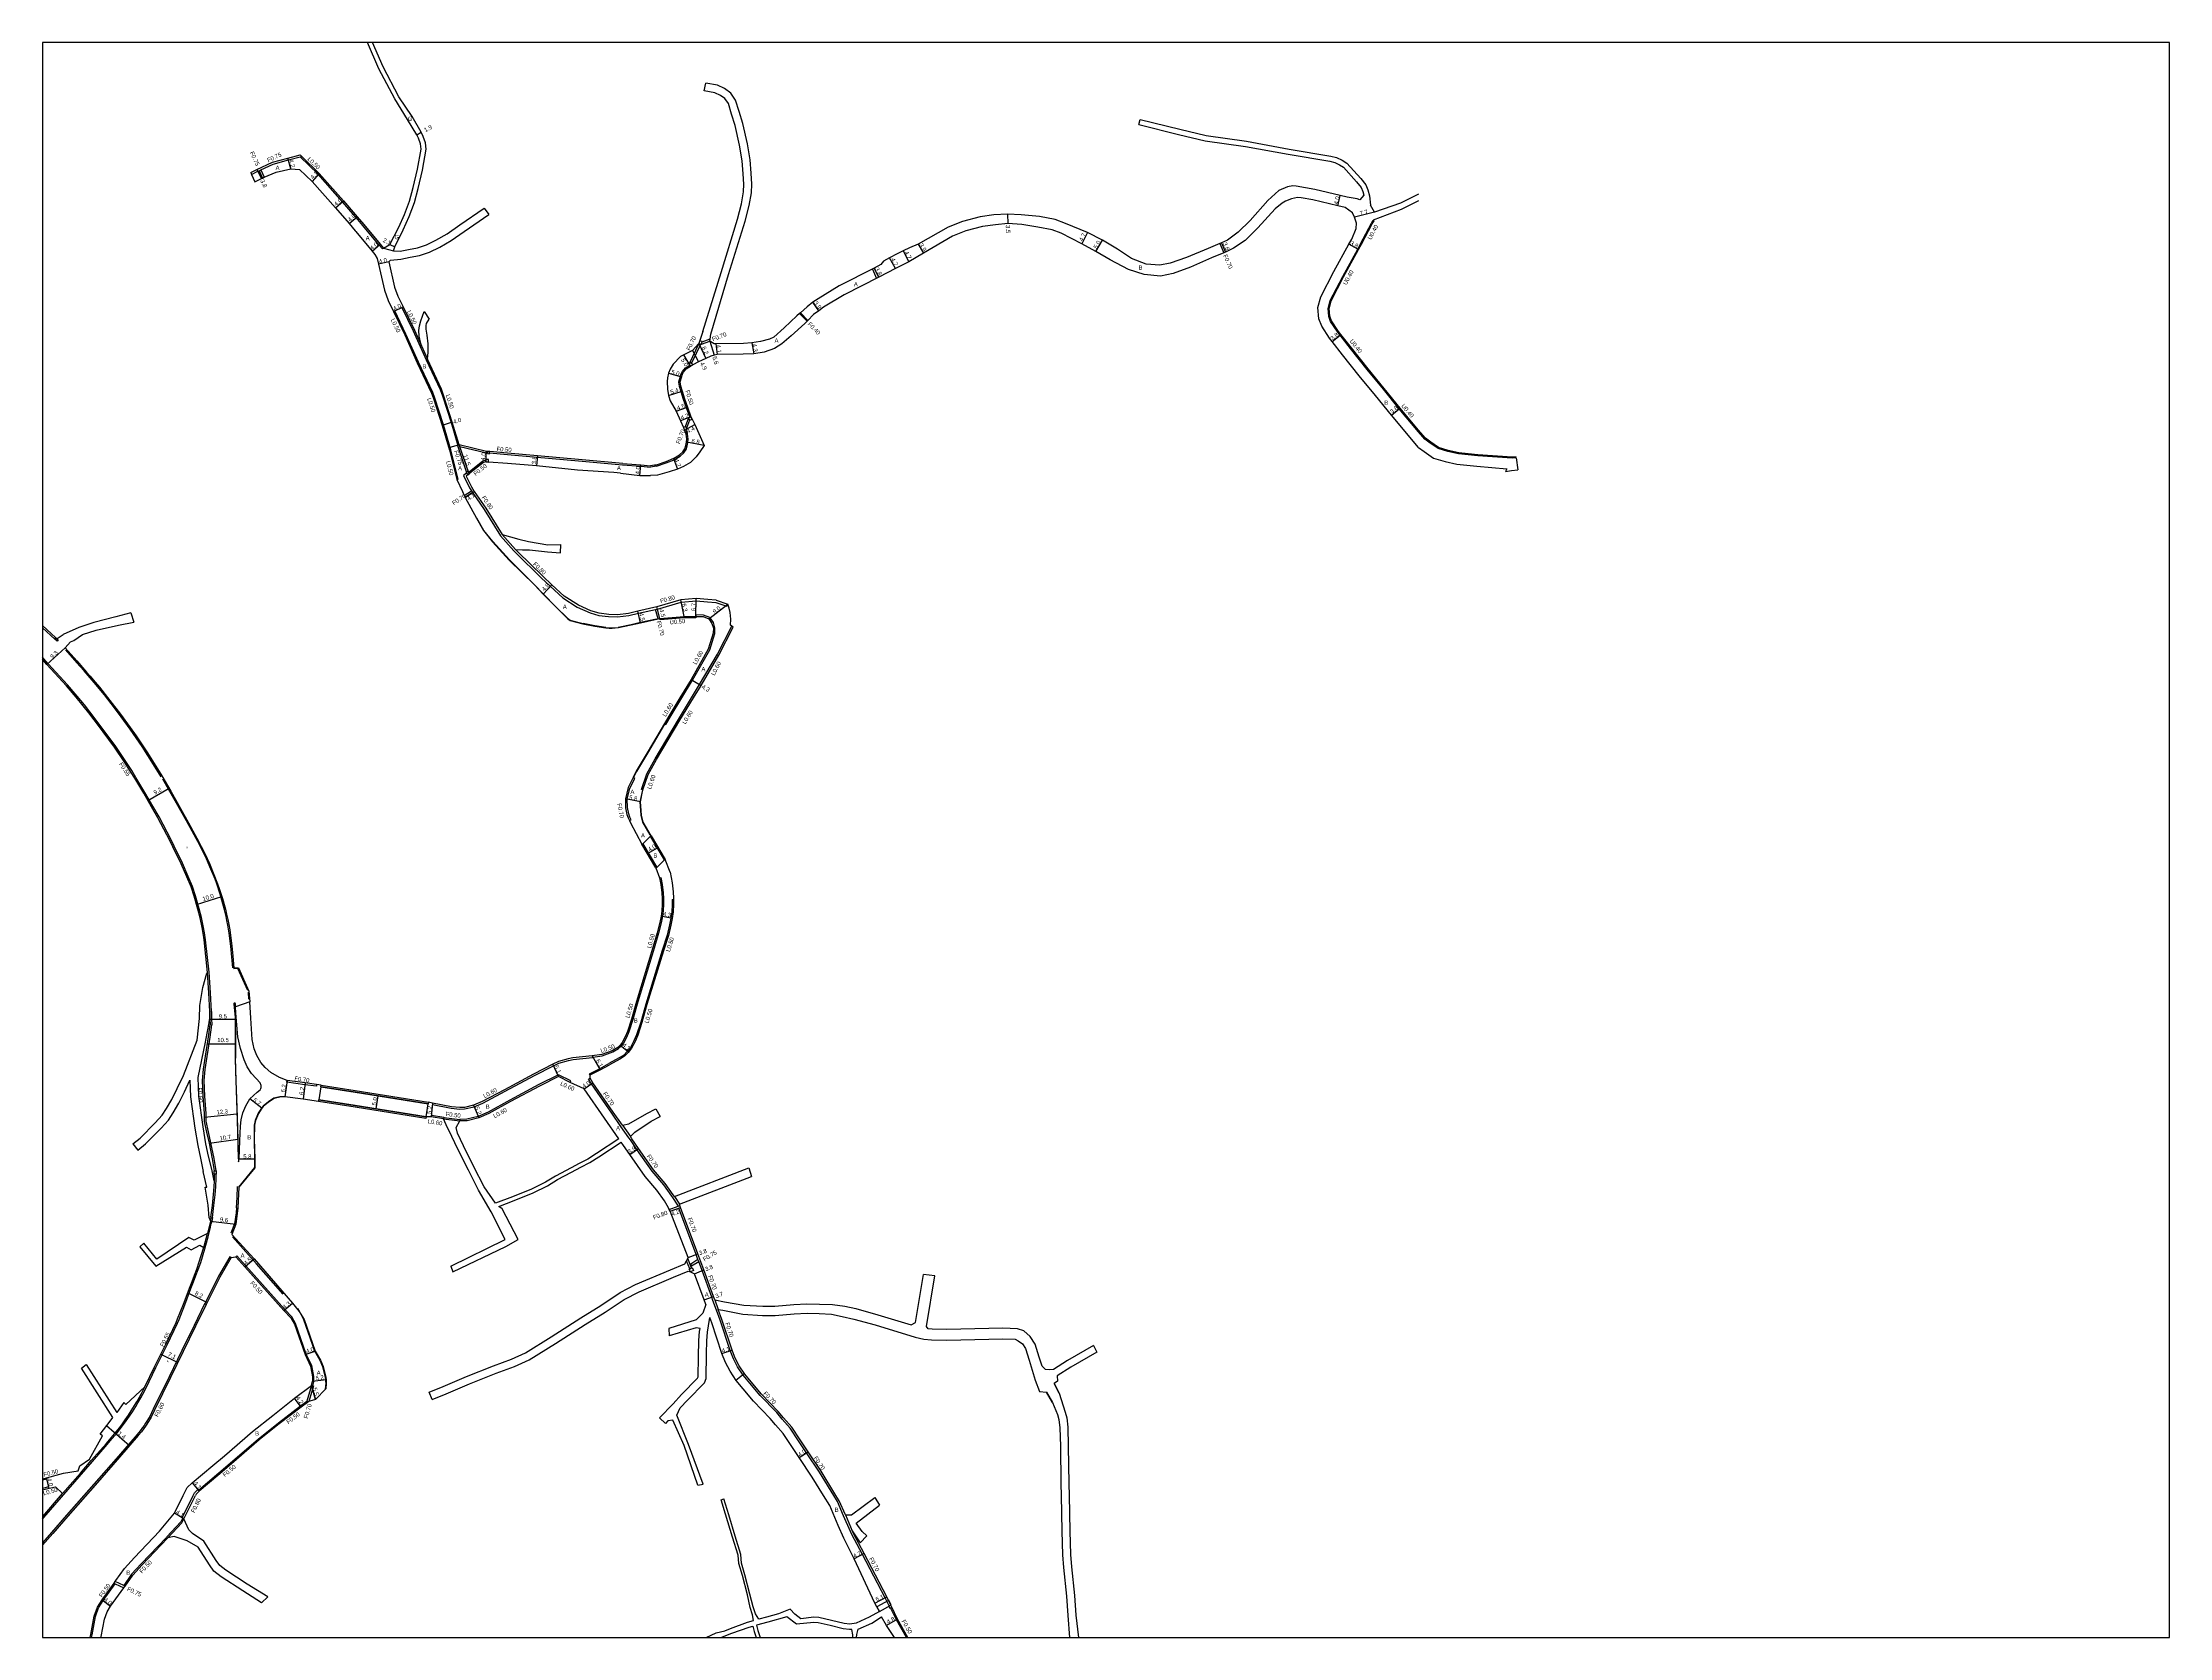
# Model space of a CAD drawing. Header units: metres. Extents: x -24000 to -20800, y -105000 to -102000.
# Drawn here: x -23200 to -22400, y -103200 to -102600 of the extents above; entities that cross this region are included whole.
import ezdxf

# ---------------------------------------------------------------- set-up
doc = ezdxf.new("R2010")
doc.units = ezdxf.units.M
doc.header["$LTSCALE"] = 2.5
for name, color, linetype in [('側溝・桝', 7, 'Continuous'), ('図郭', 7, 'Continuous'), ('幅員', 7, 'Continuous'), ('歩道・分離帯・安全施設', 7, 'Continuous'), ('舗装', 7, 'Continuous'), ('道路', 7, 'Continuous')]:
    doc.layers.add(name, color=color, linetype=linetype)
doc.styles.get("Standard").update_dxf_attribs({"font": ''})
doc.styles.add('YOKO_DECO', font='')
doc.styles.get('Standard').set_extended_font_data('@MS PGothic')
doc.styles.get('YOKO_DECO').set_extended_font_data('MS PGothic')

msp = doc.modelspace()

# ---------------------------------------------------------------- linework, layer by layer
at = {"layer": '側溝・桝'}
for points in [[(-23121.41, -102649.61), (-23119.03, -102648.44), (-23118.56, -102648.22), (-23117.88, -102647.91), (-23113.26, -102645.75), (-23107.54, -102644.17), (-23103.07, -102643.05), (-23102.5, -102642.91)], [(-23117.88, -102647.91), (-23116.6, -102650.71)], [(-23071.8, -102677.3), (-23072.18, -102677.62), (-23073.35, -102676.22), (-23079.5, -102668.81), (-23082.06, -102665.85), (-23082.42, -102665.43), (-23087.18, -102659.93), (-23096.3, -102649.56), (-23103.07, -102643.05)], [(-23118.56, -102648.22), (-23117.29, -102651.01)], [(-22645.74, -102755.86), (-22647.18, -102755.94), (-22660.09, -102755.14), (-22667.31, -102754.39), (-22671.36, -102753.49), (-22674.91, -102752.39), (-22677.83, -102750.4), (-22679.85, -102748.88), (-22682.44, -102745.78), (-22689.37, -102737.53), (-22695.35, -102730.13), (-22701.45, -102722.73), (-22707.68, -102714.87), (-22711.64, -102709.83), (-22712.52, -102708.71), (-22715.15, -102704.72), (-22715.85, -102702.99), (-22716.05, -102700.11), (-22715.29, -102697.15), (-22710.62, -102688.16), (-22704.98, -102677.9), (-22703.88, -102675.91), (-22699.85, -102668.2), (-22699.17, -102667.02), (-22699.52, -102666.82)], [(-22757.23, -102675.64), (-22755.71, -102679.12)], [(-22756.59, -102675.36), (-22755.08, -102678.82)], [(-23044.18, -102764.37), (-23043.71, -102764.21), (-23046.38, -102753.17), (-23049.23, -102743.87), (-23052.46, -102733.8), (-23053.2, -102731.66), (-23058.62, -102720.24), (-23063.31, -102709.74), (-23067.53, -102700.97), (-23067.98, -102701.19)], [(-23064.39, -102699.42), (-23064.84, -102699.64), (-23060.59, -102708.47), (-23057.97, -102714.34), (-23055.71, -102719.38), (-23050.42, -102730.53), (-23049.62, -102732.85), (-23046.36, -102743), (-23043.75, -102751.54)], [(-22915.26, -102701.95), (-22912.45, -102704.81)], [(-22914.97, -102701.68), (-22912.16, -102704.52)], [(-22951.88, -102712.63), (-22948.88, -102711.5)], [(-23057.52, -102714.14), (-23055.26, -102719.17)], [(-22952.43, -102713.39), (-22955.86, -102720.56)], [(-22952.15, -102713.48), (-22948.99, -102712.29)], [(-22960.2, -102725.66), (-22960.75, -102727.71), (-22960.53, -102729.29), (-22959.92, -102731.28), (-22959.02, -102734.18), (-22957.9, -102737.34), (-22956.58, -102741.01)], [(-22957.03, -102741.23), (-22958.35, -102744.63)], [(-22956.6, -102742.08), (-22957.77, -102745.06)], [(-23039.88, -102761.25), (-23043.08, -102751.93), (-23043.27, -102751.37), (-23043.75, -102751.54), (-23043.98, -102751.62), (-23040.5, -102761.74)], [(-23043.08, -102751.93), (-23033.06, -102754.3), (-23032.64, -102754.33)], [(-22962.42, -102756.96), (-22960.17, -102755.55), (-22958.82, -102754.35), (-22957.94, -102753.06), (-22957.52, -102751.74), (-22957.31, -102750.46)], [(-22957.31, -102750.46), (-22957.2, -102749.16), (-22957.25, -102748.18), (-22957.46, -102747.24), (-22958.09, -102745.59)], [(-23033.27, -102757.29), (-23033.34, -102757.29), (-23034.34, -102757.49), (-23039.56, -102761.63)], [(-23031.84, -102754.39), (-23025.12, -102754.93), (-23013.93, -102755.99), (-22998.45, -102757.35), (-22981.84, -102758.85), (-22981.81, -102758.85)], [(-22981.81, -102758.85), (-22974.98, -102759.42), (-22971.36, -102759.73)], [(-22969.1, -102759.42), (-22969.8, -102759.54), (-22971.3, -102759.73), (-22971.36, -102759.73)], [(-22969.1, -102759.42), (-22965.43, -102758.15), (-22962.42, -102756.96)], [(-23040.51, -102762), (-23041.67, -102762.92), (-23039.36, -102767.53), (-23038.7, -102768.59), (-23038.33, -102769.18), (-23038.26, -102769.28), (-23033.88, -102775.64), (-23027.79, -102785.58), (-23022.68, -102791.21), (-23021.83, -102792.14), (-23012.42, -102801.37), (-23009.01, -102804.54), (-23004.29, -102808.94), (-22998.85, -102812.36), (-22994.07, -102814.59), (-22990.74, -102815.5), (-22987.1, -102815.94), (-22983.74, -102816.04), (-22979.52, -102815.6), (-22975.9, -102814.71), (-22969.4, -102813.25), (-22968.71, -102813.1), (-22959.8, -102810.5), (-22954.09, -102810.01), (-22949.89, -102810.35), (-22946.77, -102810.61)], [(-23041.38, -102770.38), (-23038.7, -102768.59)], [(-23041.06, -102771.01), (-23038.33, -102769.18)], [(-23027.15, -102785.1), (-23022.08, -102790.67)], [(-22968.47, -102816.84), (-22969.4, -102813.25)], [(-22967.79, -102816.68), (-22968.71, -102813.1)], [(-22954.3, -102815.9), (-22954.31, -102816.4), (-22958.64, -102816.37), (-22967.71, -102817.18), (-22967.79, -102816.68)], [(-22959.54, -102846.57), (-22955.49, -102839.91), (-22949.04, -102828.49), (-22947.11, -102822.29), (-22947.09, -102820.18), (-22947.66, -102818.23), (-22948.91, -102816.48), (-22949, -102816.36), (-22951.41, -102815.38), (-22954.28, -102815.3), (-22954.3, -102815.9)], [(-22946.77, -102810.61), (-22942.56, -102812.06), (-22942.3, -102811.31)], [(-23200, -102820.17), (-23195.39, -102824.39)], [(-22955.88, -102846.57), (-22952.84, -102841.53), (-22946.18, -102830.14), (-22940.69, -102819.58)], [(-23199.47, -102831.82), (-23200, -102831.23)], [(-23190.64, -102841.59), (-23197.92, -102833.68), (-23199.47, -102831.82)], [(-23136.45, -102964.54), (-23136.82, -102957.45), (-23137.34, -102949.77), (-23138.68, -102937.53), (-23139.07, -102934.91), (-23139.4, -102932.87), (-23140.22, -102929.2), (-23141.04, -102925.93), (-23142.48, -102920.96), (-23143.61, -102917.47), (-23145.22, -102913.68), (-23147.32, -102908.71), (-23150.44, -102902.32), (-23151.58, -102899.99), (-23156.19, -102891.33), (-23158.56, -102887.22), (-23161.47, -102882.14), (-23164.87, -102876.52), (-23166.45, -102873.9), (-23168.9, -102870.11), (-23172.49, -102864.82), (-23176.77, -102858.93), (-23180.17, -102854.44), (-23182.15, -102851.82), (-23184.26, -102849.13), (-23186.92, -102845.9), (-23190.64, -102841.59), (-23190.64, -102841.59)], [(-22974.16, -102881.15), (-22974.73, -102880.97), (-22972.74, -102875.13), (-22969.57, -102869.41), (-22960.76, -102854.64), (-22955.88, -102846.57)], [(-22966.06, -102856.22), (-22965.55, -102856.52), (-22963.56, -102853.16), (-22959.54, -102846.57)], [(-22979.27, -102892.67), (-22978.63, -102892.38), (-22979.04, -102891.46), (-22979.49, -102890.17), (-22979.99, -102887.77), (-22980.07, -102884.59), (-22979.06, -102880.45), (-22977.26, -102876.82), (-22977.89, -102876.51)], [(-22967.9, -102914.25), (-22967.41, -102914.15), (-22966.93, -102916.69), (-22966.53, -102919.83), (-22966.42, -102921.94), (-22966.44, -102924.15), (-22966.57, -102926.69), (-22966.85, -102928.7), (-22967.34, -102931.16), (-22968.28, -102935.01)], [(-22963.12, -102922.39), (-22963.14, -102924.25), (-22963.28, -102927.01), (-22963.62, -102929.38), (-22964.12, -102931.87), (-22965.07, -102935.78), (-22966.95, -102941.54)], [(-22968.28, -102935.01), (-22969.91, -102940.64), (-22976.11, -102960.92), (-22977.98, -102967.58), (-22979.51, -102972.15), (-22980.4, -102974.27), (-22981.52, -102976.39), (-22982.41, -102977.53), (-22983.34, -102978.49)], [(-22966.95, -102941.54), (-22973.13, -102961.79), (-22975.02, -102968.49), (-22976.61, -102973.24), (-22977.59, -102975.59), (-22978.91, -102978.08), (-22980.07, -102979.57), (-22981.38, -102980.92), (-22983.09, -102981.99), (-22987.02, -102984.1)], [(-23137.05, -102964.56), (-23137.41, -102957.49), (-23137.96, -102949.8)], [(-23136.45, -102964.54), (-23136.45, -102967.23), (-23136.37, -102969.54)], [(-23134.72, -103024.41), (-23135.45, -103019.79), (-23136.64, -103013.96), (-23137.6, -103009.77), (-23138.43, -103005.74), (-23138.5, -103002.83), (-23138.95, -102996.32), (-23139.21, -102990.51), (-23138.82, -102986.31), (-23136.94, -102974.17)], [(-23136.94, -102974.17), (-23136.37, -102969.54)], [(-23053.28, -102998.95), (-23053.34, -102999.55), (-23046.25, -103000.94), (-23043.08, -103001.29), (-23041.27, -103001.19), (-23037.69, -103000.33), (-23034.38, -102998.98), (-23026, -102994.51), (-23015.02, -102988.64), (-23007.79, -102984.93), (-23005.77, -102983.95), (-23002.17, -102982.92), (-23000.4, -102982.54), (-22993.17, -102981.77), (-22992.93, -102981.74), (-22992.98, -102981.64), (-22993.25, -102981.17)], [(-22992.98, -102981.64), (-22989.45, -102981.14), (-22985.49, -102979.73), (-22983.34, -102978.49)], [(-23096.9, -102991.96), (-23096.99, -102992.65), (-23101.29, -102992.06), (-23108.1, -102991.11), (-23108.01, -102990.42)], [(-23005.89, -102988.34), (-23013.32, -102992.04), (-23024.27, -102997.9), (-23032.43, -103002.35), (-23036.12, -103004), (-23040.42, -103005.07), (-23043.1, -103005.09), (-23043.1, -103005.19)], [(-23001.49, -102991.2), (-23001.23, -102990.66), (-23005.89, -102988.34)], [(-22960.93, -103037.69), (-22961.06, -103037.33), (-22962.94, -103034.51), (-22963.33, -103033.93), (-22966.36, -103029.69), (-22970.69, -103024.53), (-22976.47, -103016.43), (-22978.89, -103012.8), (-22979.45, -103012), (-22982.44, -103007.72), (-22985.89, -103002.79), (-22993.57, -102991.72), (-22994.6, -102989.97), (-22994.03, -102989.56)], [(-22994.06, -102988.4), (-22994.28, -102987.95), (-22990.51, -102986.06), (-22987.02, -102984.1)], [(-23053.8, -103004.12), (-23053.74, -103003.52), (-23049.08, -103004.29), (-23049.1, -103004.39)], [(-23049.1, -103004.39), (-23049.18, -103004.88)], [(-23049.18, -103004.88), (-23043.1, -103005.69)], [(-23049.1, -103004.39), (-23043.1, -103005.19)], [(-23043.1, -103005.19), (-23043.1, -103005.69)], [(-22981.87, -103007.32), (-22978.88, -103011.6)], [(-23136.68, -103041.91), (-23136.12, -103037.46), (-23135.7, -103033.38), (-23135.45, -103030.44), (-23135.36, -103028.22)], [(-23136.11, -103042), (-23135.55, -103037.53), (-23135.12, -103033.43), (-23134.88, -103030.47), (-23134.74, -103027.22), (-23134.73, -103025.66)], [(-22964.28, -103038.96), (-22960.93, -103037.69), (-22960.27, -103037.45)], [(-22963.92, -103039.68), (-22960.64, -103038.44), (-22959.99, -103038.19)], [(-22962.36, -103034.13), (-22960.44, -103037.01)], [(-22902.42, -103146.55), (-22907.75, -103137.87), (-22912.66, -103130.49), (-22915.64, -103126), (-22918.74, -103121.26), (-22921.81, -103117.82), (-22923.85, -103115.42), (-22930.1, -103108.93), (-22933.97, -103104.31), (-22936.46, -103101.36), (-22938.56, -103098.15), (-22940.14, -103095.2), (-22941.33, -103092.09), (-22945.15, -103080.58), (-22946.51, -103076.82), (-22947.82, -103073.23), (-22948.26, -103072.01), (-22951.9, -103062), (-22953.21, -103058.56), (-22953.49, -103057.85), (-22954.21, -103055.95), (-22960.64, -103038.44)], [(-23200, -103155.49), (-23199.48, -103154.9), (-23181.25, -103133.82), (-23175.68, -103127.46), (-23173.75, -103125.21), (-23171.85, -103122.94), (-23170.68, -103121.43), (-23169.51, -103119.9), (-23168.49, -103118.45), (-23167.28, -103116.7), (-23166.21, -103115.07), (-23164.95, -103113.06), (-23164.12, -103111.67), (-23163.08, -103109.88), (-23162.32, -103108.45), (-23161.16, -103106.32), (-23157.36, -103098.49), (-23153.15, -103089.95), (-23150.45, -103084.35), (-23149.24, -103081.78), (-23148.66, -103080.39), (-23146.48, -103074.86), (-23144.17, -103068.77), (-23143.24, -103066.27), (-23142.3, -103063.86), (-23141.45, -103061.59), (-23140.51, -103058.89), (-23138.91, -103053.76), (-23137.66, -103049.28), (-23136.94, -103046.33), (-23136.52, -103044.31)], [(-23139.36, -103053.25), (-23137.93, -103047.98)], [(-23136.68, -103041.91), (-23136.86, -103043.34)], [(-23136.11, -103042), (-23136.29, -103043.41), (-23136.52, -103044.31)], [(-23129.11, -103057.08), (-23129.59, -103056.81), (-23133.79, -103064.14), (-23138.98, -103074.53)], [(-23098.33, -103105.28), (-23097.97, -103103.7), (-23097.98, -103101.87), (-23098.73, -103097.73), (-23100.78, -103093.39), (-23104.83, -103081.9), (-23106.24, -103079.44), (-23108.87, -103076.68), (-23123.5, -103060.2), (-23126.98, -103056.48), (-23127.35, -103056.81)], [(-22956.54, -103061.3), (-22957.79, -103058.33)], [(-22955.87, -103060.98), (-22957.33, -103057.48)], [(-22953.49, -103057.85), (-22956.15, -103059.57), (-22955.89, -103060.25), (-22953.21, -103058.56)], [(-23138.48, -103074.77), (-23139.02, -103074.51), (-23142.95, -103082.58), (-23147.58, -103092.09), (-23152.39, -103101.98), (-23158.36, -103114.17), (-23159.69, -103116.82), (-23161.27, -103119.4), (-23161.83, -103120.22), (-23162.35, -103121.04), (-23163.22, -103122.27), (-23164.47, -103123.68)], [(-22947.16, -103072.99), (-22945.86, -103076.58)], [(-23185.74, -103138.13), (-23181.68, -103133.45), (-23176.08, -103127.11), (-23174.16, -103124.86), (-23172.27, -103122.6), (-23171.1, -103121.1), (-23169.94, -103119.58), (-23168.92, -103118.14), (-23167.72, -103116.4), (-23166.66, -103114.78), (-23165.4, -103112.78), (-23164.58, -103111.4), (-23163.55, -103109.62), (-23162.79, -103108.2), (-23161.51, -103105.71)], [(-23141.36, -103144.61), (-23133.68, -103138.04), (-23129.27, -103134.28), (-23118.79, -103125.26), (-23111.26, -103119.28), (-23102.97, -103112.92), (-23100.56, -103111.08)], [(-23098.82, -103105.17), (-23100.56, -103111.08), (-23099.86, -103111.17)], [(-23098.82, -103105.17), (-23098.33, -103105.28), (-23098.14, -103105.32)], [(-23164.47, -103123.68), (-23171.49, -103131.81), (-23180.68, -103142.31)], [(-23198.5, -103139.95), (-23198.37, -103140.44), (-23200, -103140.88)], [(-23180.68, -103142.31), (-23190.94, -103154.01), (-23196.57, -103160.46), (-23200, -103164.38)], [(-23197.47, -103143.82), (-23197.6, -103143.33), (-23200, -103143.99)], [(-23192.53, -103145.87), (-23185.74, -103138.13)], [(-23146.8, -103155.36), (-23147.23, -103155.11), (-23147.49, -103154.96), (-23143.39, -103146.55)], [(-23143.39, -103146.55), (-23142.89, -103145.53), (-23141.55, -103144.38), (-23141.36, -103144.61), (-23141.03, -103144.99)], [(-22881.56, -103188.15), (-22883.03, -103185.07), (-22891.64, -103168.75), (-22895.66, -103161.23), (-22896.12, -103160.16), (-22898.68, -103154.19), (-22900.99, -103148.86), (-22902.42, -103146.54)], [(-23147.23, -103155.11), (-23148.02, -103156.55), (-23153.24, -103162.17), (-23153.38, -103162.34), (-23162.91, -103172.34), (-23166.49, -103176.19), (-23169.43, -103180.49)], [(-23152.87, -103162.51), (-23147.61, -103156.85), (-23146.8, -103155.36)], [(-22898.04, -103153.91), (-22895.48, -103159.89)], [(-23181.6, -103200), (-23181.37, -103198.96), (-23180.06, -103192.15), (-23178.89, -103188.82), (-23177.21, -103186.14), (-23172.62, -103179.8)], [(-23173.08, -103179.58), (-23172.62, -103179.8), (-23169.41, -103181.33)], [(-23168.97, -103180.7), (-23169.43, -103180.49), (-23172.64, -103178.96)], [(-22875.09, -103200), (-22878.83, -103193.4), (-22881.03, -103188.79)]]:
    msp.add_lwpolyline(points, dxfattribs=at)
at = {"layer": '側溝・桝', "flags": 128}
for points in [[(-22953.11, -102713.17), (-22956.8, -102720.9)], [(-22960.2, -102725.66), (-22959.77, -102724.57), (-22959.35, -102723.74), (-22958.2, -102722.36), (-22956.56, -102721.34)], [(-22963.12, -102922.39), (-22962.62, -102922.39)], [(-23098.14, -103105.32), (-23099.86, -103111.17)]]:
    msp.add_lwpolyline(points, dxfattribs=at)
at = {"layer": '側溝・桝'}
for points in [[(-22952.15, -102713.48), (-22951.85, -102712.53), (-22952.8, -102712.22), (-22953.11, -102713.17)], [(-22956.32, -102721.78), (-22955.45, -102721.3), (-22955.86, -102720.55), (-22955.93, -102720.42), (-22956.8, -102720.9), (-22956.56, -102721.34)], [(-22956.58, -102742.12), (-22955.69, -102741.68), (-22956.13, -102740.79), (-22956.58, -102741.01), (-22957.03, -102741.23), (-22956.6, -102742.08)], [(-22958.55, -102745.79), (-22958.08, -102745.59), (-22957.63, -102745.4), (-22957.77, -102745.06), (-22958.02, -102744.48), (-22958.35, -102744.63), (-22958.94, -102744.88)], [(-23033.3, -102757.79), (-23032.31, -102757.86), (-23032.24, -102756.86), (-23033.24, -102756.8), (-23033.27, -102757.29)], [(-23032.66, -102754.63), (-23031.87, -102754.69), (-23031.84, -102754.39), (-23031.8, -102753.89), (-23032.6, -102753.83), (-23032.64, -102754.33)], [(-23040.01, -102762.63), (-23039.25, -102762.02), (-23039.56, -102761.63), (-23039.86, -102761.23), (-23039.88, -102761.25), (-23040.5, -102761.74), (-23040.63, -102761.84), (-23040.51, -102762)], [(-23195.39, -102824.39), (-23194.94, -102823.91), (-23194.08, -102824.7), (-23194.53, -102825.18)], [(-23135.42, -103024.41), (-23134.72, -103024.41), (-23134.73, -103025.66), (-23135.41, -103025.66)], [(-22956.81, -103061.43), (-22956.54, -103061.3), (-22955.87, -103060.98), (-22955.64, -103060.87), (-22955.12, -103061.95), (-22956.3, -103062.51)], [(-22881.3, -103188.92), (-22881.03, -103188.79), (-22880.58, -103188.57), (-22880.92, -103187.85), (-22881.56, -103188.15), (-22881.65, -103188.19)]]:
    msp.add_lwpolyline(points, close=True, dxfattribs=at)
at = {"layer": '図郭'}
msp.add_lwpolyline([(-23200, -103200), (-22400, -103200), (-22400, -102600), (-23200, -102600)], close=True, dxfattribs=at)
at = {"layer": '幅員'}
for points in [[(-23059.25, -102634.69), (-23057.59, -102633.76)], [(-23119.35, -102647.76), (-23117.68, -102651.18)], [(-23106.62, -102647.5), (-23107.73, -102643.45)], [(-23095.94, -102649.21), (-23098.61, -102652.33)], [(-23089.83, -102662.22), (-23086.8, -102659.6)], [(-22712.79, -102661.46), (-22711.87, -102657.57)], [(-22699, -102663.86), (-22706.47, -102665.73)], [(-23084.71, -102668.14), (-23081.69, -102665.52)], [(-22837.06, -102664.54), (-22836.93, -102668.04)], [(-22806.94, -102671.45), (-22809.03, -102675.67)], [(-23076.04, -102678.46), (-23072.96, -102675.9)], [(-23069.39, -102675.99), (-23067.49, -102676.89)], [(-22876.31, -102678.31), (-22874.15, -102682.48)], [(-22870.6, -102675.87), (-22868.62, -102679.23)], [(-22803.84, -102678.58), (-22801.27, -102674.29)], [(-22757.23, -102675.64), (-22755.71, -102679.12)], [(-22705.33, -102677.71), (-22708.66, -102675.88)], [(-23069.77, -102682.52), (-23073.68, -102683.39)], [(-22885.39, -102688.27), (-22887.23, -102684.94)], [(-22879.14, -102685.03), (-22881.45, -102680.94)], [(-23067.98, -102701.19), (-23064.39, -102699.42)], [(-22907.97, -102700.87), (-22910.26, -102697.71)], [(-22714.95, -102712.42), (-22711.95, -102710.07)], [(-22956.32, -102721.78), (-22958.78, -102717.43)], [(-22955.58, -102715.83), (-22953.3, -102720.16)], [(-22953.11, -102713.17), (-22950.54, -102718.82)], [(-22948.99, -102712.29), (-22947.42, -102717.66)], [(-22946.78, -102713.35), (-22946.19, -102717.41)], [(-22933.24, -102712.91), (-22932.51, -102717.15)], [(-22964.53, -102724.44), (-22959.72, -102725.81)], [(-22964.59, -102732.76), (-22959.44, -102731.13)], [(-23045.88, -102742.85), (-23049.71, -102744.02)], [(-22961.66, -102738.69), (-22957.42, -102737.17)], [(-22956.13, -102740.79), (-22960.06, -102742.27)], [(-22958.55, -102745.79), (-22954.65, -102743.75)], [(-22692.64, -102740.18), (-22689.68, -102737.79)], [(-23039.54, -102762.25), (-23043.27, -102751.37)], [(-22951.1, -102751.54), (-22957.8, -102750.4)], [(-23033.3, -102757.79), (-23032.98, -102753.81)], [(-23013.88, -102755.49), (-23014.21, -102759.27)], [(-22975.33, -102762.9), (-22974.98, -102758.92)], [(-22962.65, -102756.51), (-22961.2, -102760.46)], [(-23040.99, -102771.13), (-23037.59, -102768.84)], [(-23008.47, -102803.95), (-23011.74, -102807.47)], [(-22975.06, -102818.32), (-22976.08, -102813.94)], [(-22967.79, -102816.68), (-22968.91, -102812.32)], [(-22958.67, -102815.88), (-22959.95, -102809.71)], [(-22954.3, -102815.9), (-22954.09, -102809.2)], [(-22949.39, -102816.85), (-22942.3, -102811.31)], [(-23198.33, -102834.04), (-23191.5, -102827.74)], [(-22956, -102839.61), (-22952.33, -102841.84)], [(-23160.36, -102885.19), (-23152.43, -102880.52)], [(-22975.09, -102885.68), (-22980.77, -102884.51)], [(-22972.18, -102904.97), (-22968.73, -102902.95)], [(-23142.08, -102924.31), (-23132.55, -102921.24)], [(-23137.04, -102967.35), (-23127.57, -102967.34)], [(-23137.93, -102976.62), (-23127.47, -102976.62)], [(-22993.25, -102981.17), (-22990.28, -102986.5)], [(-23108.01, -102990.42), (-23108.86, -102996.56)], [(-23101.19, -102991.36), (-23101.95, -102997.52)], [(-23005.89, -102989.01), (-23008.06, -102984.39)], [(-22996.29, -102993.59), (-22992.98, -102991.34)], [(-23117.54, -103000.94), (-23122.02, -102997.42)], [(-23074.49, -103001.17), (-23073.71, -102996.23)], [(-23053.28, -102998.95), (-23053.8, -103004.12)], [(-23037.88, -102999.75), (-23035.92, -103004.57)], [(-23139.08, -103004.3), (-23126.89, -103002.99)], [(-23137.2, -103014.08), (-23126.59, -103012.59)], [(-23126.01, -103019.98), (-23120.21, -103019.95)], [(-22979.09, -103018.27), (-22975.9, -103016.04)], [(-22963.92, -103039.68), (-22959.99, -103038.19)], [(-23136.86, -103043.34), (-23127.34, -103044.57)], [(-22957.11, -103057.06), (-22953.56, -103055.71)], [(-23123.87, -103060.53), (-23120.44, -103057.62)], [(-22954.77, -103063.17), (-22951.25, -103061.75)], [(-23145.37, -103070.31), (-23138.07, -103073.95)], [(-22951.08, -103073.03), (-22947.61, -103071.77)], [(-23109.24, -103077.02), (-23105.92, -103074.29)], [(-23155.51, -103093.43), (-23149.09, -103096.55)], [(-23101.24, -103093.58), (-23097.47, -103092.25)], [(-22944.54, -103093.18), (-22940.67, -103091.86)], [(-23098.47, -103103.64), (-23093.32, -103102.9)], [(-23102.66, -103113.32), (-23105.22, -103109.98)], [(-23097.29, -103110.45), (-23098.82, -103105.17)], [(-23175.88, -103120.32), (-23167.24, -103127.8)], [(-22915.41, -103132.32), (-22912.08, -103130.11)], [(-23197.47, -103143.82), (-23198.5, -103139.95)], [(-23143.7, -103141.87), (-23141.03, -103144.99)], [(-23146.8, -103155.36), (-23150.34, -103153.3)], [(-22891.02, -103168.42), (-22894.73, -103170.4)], [(-23177.62, -103185.86), (-23174.38, -103188.2)], [(-22886.95, -103187.07), (-22882.4, -103184.76)], [(-22878.38, -103193.16), (-22882.59, -103195.47)]]:
    msp.add_lwpolyline(points, dxfattribs=at)
at = {"layer": '幅員', "flags": 128}
for points in [[(-22963.12, -102929.47), (-22967.34, -102928.61)], [(-22982.79, -102977.21), (-22979.56, -102979.73)]]:
    msp.add_lwpolyline(points, dxfattribs=at)
at = {"layer": '歩道・分離帯・安全施設'}
for points in [[(-23006.79, -102812.36), (-23011.67, -102807.4), (-23014.91, -102803.97), (-23024.42, -102794.64), (-23030.69, -102787.74), (-23034, -102783.54), (-23036.71, -102778.93), (-23036.74, -102778.87)], [(-23006.79, -102812.36), (-23002.51, -102816.59), (-23001.51, -102817.3), (-22996.7, -102818.57)], [(-22988.08, -102820.12), (-22992.22, -102819.44), (-22996.7, -102818.57)], [(-22988.08, -102820.12), (-22986.85, -102820.15), (-22985.74, -102820.15), (-22983.43, -102820)], [(-22969.08, -102816.87), (-22975.09, -102818.22), (-22978.56, -102819), (-22983.43, -102820)], [(-23191.35, -102828.5), (-23187.12, -102833.29)], [(-23155.35, -102876.28), (-23160.38, -102868.19), (-23162.58, -102864.83), (-23164.77, -102861.54), (-23167.07, -102858.29), (-23171.81, -102851.77), (-23174.16, -102848.69), (-23176.71, -102845.45), (-23180.52, -102840.74), (-23184.31, -102836.34), (-23185.81, -102834.72), (-23187.12, -102833.29)], [(-22966.07, -102856.42), (-22972.51, -102867.32), (-22976.64, -102874.21), (-22977.69, -102876.32)], [(-23128.42, -102948.15), (-23129.21, -102939.96), (-23129.83, -102935.05), (-23130.33, -102932.05), (-23130.65, -102930.34), (-23130.96, -102928.82), (-23131.55, -102926.23), (-23133.21, -102920.33), (-23134.48, -102916.52), (-23135.12, -102914.74), (-23136.71, -102910.95), (-23138.36, -102907.08), (-23140.86, -102901.94), (-23145.85, -102892.79), (-23149.61, -102886.17), (-23152.66, -102880.86), (-23154.81, -102877.15)], [(-22971.41, -102898), (-22974.15, -102893.29), (-22974.81, -102890.67), (-22974.96, -102888.9), (-22975.19, -102885.68), (-22974.27, -102881.22)], [(-22968.97, -102910.14), (-22974.08, -102901.44)], [(-22971.34, -102898.8), (-22966.23, -102907.5)], [(-23122.78, -102956.57), (-23126.59, -102948.4), (-23128.23, -102948.45)], [(-23122.43, -102959.9), (-23122.57, -102957.24)], [(-23127.97, -102961.63), (-23127.68, -102965.1), (-23127.53, -102966.78), (-23127.53, -102967.66), (-23127.47, -102975.87), (-23127.47, -102980.31), (-23127.46, -102982.11)], [(-23126.28, -103019.99), (-23126.58, -103009.74), (-23126.85, -103001.73), (-23127.21, -102990.45), (-23127.46, -102982.11)], [(-23109.05, -102996.47), (-23110.72, -102996.61), (-23112.96, -102997.15), (-23115.05, -102998.54), (-23117.05, -103000.16), (-23117.62, -103000.89), (-23118.85, -103002.78), (-23119.99, -103005.53), (-23120.37, -103007.27), (-23120.46, -103012.45), (-23120.31, -103019.95), (-23120.25, -103023.23), (-23126.25, -103030.6)], [(-23096.03, -102997.59), (-23082.42, -102999.75)], [(-23082.42, -102995), (-23095.29, -102992.95)], [(-23055, -102999.37), (-23082.41, -102995)], [(-23082.41, -102999.76), (-23055.73, -103004)], [(-23127.04, -103038.39), (-23126.8, -103034.33), (-23126.63, -103030.31)], [(-23127.04, -103038.39), (-23127.17, -103040.26)], [(-23127.17, -103040.26), (-23127.8, -103044.38), (-23129.23, -103047.95)], [(-23109.52, -103070.87), (-23119.51, -103059.44), (-23128.51, -103049.27)], [(-23093.56, -103106.59), (-23093.35, -103104.34), (-23093.39, -103103.81), (-23093.42, -103102.91), (-23093.68, -103101.56), (-23094.58, -103098.13), (-23095.59, -103095.76), (-23097.56, -103092.29), (-23101.73, -103080.48), (-23103.39, -103077.31), (-23104, -103076.25)], [(-22880.79, -103187.78), (-22881.65, -103185.98)]]:
    msp.add_lwpolyline(points, dxfattribs=at)
at = {"layer": '舗装'}
for points in [[(-23071.8, -102677.3), (-23068.02, -102678.4)], [(-22887.86, -102685.26), (-22886.28, -102688.72)], [(-23043.27, -102751.37), (-23047.13, -102752.44)], [(-22939.22, -103103.17), (-22936.09, -103100.64)], [(-23098.82, -103105.17), (-23097.29, -103110.45)]]:
    msp.add_lwpolyline(points, dxfattribs=at)
at = {"layer": '道路'}
for points in [[(-23121.71, -102648.92), (-23119.35, -102647.76), (-23113.52, -102645.04), (-23107.73, -102643.45), (-23103.14, -102642.29), (-23102.5, -102642.91), (-23095.94, -102649.21), (-23086.8, -102659.6), (-23082.42, -102664.68), (-23081.69, -102665.52), (-23079.12, -102668.49), (-23072.96, -102675.9), (-23071.8, -102677.3), (-23069.39, -102675.99), (-23066.04, -102669.49), (-23063.81, -102664.68), (-23061.96, -102659.62), (-23060.58, -102654.5), (-23058.95, -102647.6), (-23057.6, -102640.06), (-23057.81, -102638.16), (-23058.53, -102635.94), (-23059.25, -102634.69), (-23062.74, -102628.91), (-23067.52, -102621.21), (-23073.45, -102609.87), (-23077.71, -102600)], [(-23068.02, -102678.4), (-23067.49, -102676.89), (-23064.38, -102670.41), (-23062.05, -102665.41), (-23060.15, -102660.19), (-23058.74, -102654.97), (-23057.09, -102647.99), (-23055.68, -102640.12), (-23055.94, -102637.78), (-23056.79, -102635.35), (-23057.59, -102633.76), (-23061.01, -102627.8), (-23066, -102620.38), (-23071.91, -102609.12), (-23075.86, -102600)], [(-22951.1, -102618.17), (-22950.51, -102615.23)], [(-22948.63, -102709.71), (-22941.94, -102687.31), (-22935.68, -102667.21), (-22934.17, -102661.36), (-22933.31, -102656.51), (-22933.21, -102653.23), (-22933.45, -102649.17), (-22933.9, -102644.13), (-22934.88, -102638.05), (-22936.54, -102630.41), (-22937.96, -102625.97), (-22939.31, -102621.66), (-22941.11, -102618.99), (-22943.48, -102617.25), (-22946.18, -102616.1), (-22950.51, -102615.23)], [(-22951.69, -102708.76), (-22944.81, -102686.45), (-22938.57, -102666.39), (-22937.11, -102660.73), (-22936.3, -102656.2), (-22936.22, -102653.28), (-22936.45, -102649.4), (-22936.88, -102644.5), (-22937.83, -102638.61), (-22939.44, -102631.19), (-22940.82, -102626.89), (-22942.05, -102622.98), (-22943.31, -102621.1), (-22944.98, -102619.87), (-22947.07, -102618.98), (-22951.1, -102618.17)], [(-22787.62, -102630.87), (-22787.13, -102628.93)], [(-22787.62, -102630.87), (-22772.69, -102634.59), (-22762.64, -102636.93), (-22747.53, -102639.07), (-22731.48, -102642.04), (-22715.87, -102644.69), (-22713.98, -102645.13), (-22712.15, -102646.02), (-22710.64, -102646.92), (-22705.73, -102652.41), (-22704.07, -102654.55), (-22703.42, -102656.09), (-22703.01, -102657.47), (-22704.49, -102659.12)], [(-22787.13, -102628.93), (-22772.24, -102632.64), (-22762.27, -102634.96), (-22747.2, -102637.1), (-22731.14, -102640.07), (-22715.47, -102642.73), (-22713.31, -102643.23), (-22711.2, -102644.26), (-22709.36, -102645.35), (-22704.19, -102651.13), (-22702.33, -102653.53), (-22701.53, -102655.42), (-22700.92, -102657.65), (-22700.47, -102661.2)], [(-23120.18, -102652.38), (-23117.68, -102651.18), (-23117.29, -102651.01), (-23116.6, -102650.71), (-23112.15, -102648.81), (-23106.62, -102647.5), (-23103.33, -102647.76), (-23098.61, -102652.33), (-23089.83, -102662.22), (-23084.71, -102668.14), (-23082.42, -102670.8), (-23082.17, -102671.09), (-23076.04, -102678.46), (-23075.02, -102679.68), (-23074.16, -102681.19), (-23073.68, -102683.39), (-23071.44, -102693.13), (-23070.02, -102697.02), (-23067.98, -102701.19), (-23063.77, -102709.95), (-23059.08, -102720.45), (-23053.66, -102731.85), (-23052.94, -102733.95), (-23049.71, -102744.02), (-23046.87, -102753.3), (-23044.18, -102764.37), (-23042.1, -102768.95), (-23041.38, -102770.38), (-23041.06, -102771.01), (-23040.99, -102771.13), (-23036.79, -102778.98), (-23034.09, -102783.59), (-23030.76, -102787.81), (-23024.5, -102794.71), (-23014.98, -102804.04), (-23011.74, -102807.47), (-23006.86, -102812.43)], [(-23121.71, -102648.92), (-23121.41, -102649.61), (-23120.18, -102652.38)], [(-22704.49, -102659.12), (-22705.48, -102658.8), (-22709.27, -102658.19), (-22711.87, -102657.57), (-22721.42, -102655.3), (-22728.5, -102654.02), (-22729.73, -102653.94), (-22731.7, -102654.23), (-22734.96, -102655.7), (-22739.1, -102659.48), (-22745.76, -102666.95), (-22750.23, -102671.38), (-22754.32, -102674.37), (-22756.59, -102675.36), (-22757.23, -102675.64), (-22761.55, -102677.52), (-22769.69, -102680.82), (-22775.82, -102683.04), (-22779.74, -102683.8), (-22784.84, -102683.33), (-22790.46, -102681.23), (-22795.65, -102677.78), (-22801.27, -102674.29), (-22806.94, -102671.45), (-22815.24, -102668.05), (-22819.18, -102666.59), (-22825.01, -102665.47), (-22831.89, -102664.82), (-22837.06, -102664.54), (-22842.23, -102664.86), (-22847.39, -102665.51), (-22853.92, -102667.27), (-22859.41, -102669.41), (-22870.6, -102675.87), (-22873.92, -102677.2), (-22876.31, -102678.31), (-22878.6, -102679.54), (-22881.45, -102680.94), (-22883.66, -102682.2), (-22884.72, -102683.53), (-22887.23, -102684.94), (-22900.31, -102691.54), (-22908.31, -102696.43), (-22910.26, -102697.71), (-22912.44, -102699.42), (-22914.97, -102701.68), (-22915.26, -102701.95), (-22916.26, -102702.83), (-22921.08, -102707.37), (-22924.93, -102710.88), (-22926.58, -102711.53), (-22929.97, -102712.45), (-22933.24, -102712.91), (-22936.32, -102713.17), (-22946.78, -102713.35), (-22947.42, -102713.37), (-22948.99, -102712.29)], [(-23068.02, -102678.4), (-23065.52, -102678.52), (-23062.32, -102677.83), (-23058.93, -102677.21), (-23055.54, -102676.06), (-23052.02, -102674.38), (-23047.86, -102671.92), (-23043.06, -102668.6), (-23033.83, -102662.28)], [(-23033.83, -102662.28), (-23032.14, -102664.75)], [(-22682.44, -102752.31), (-22692.64, -102740.18), (-22698.62, -102732.76), (-22704.72, -102725.37), (-22710.99, -102717.46), (-22714.95, -102712.42), (-22715.92, -102711.17), (-22718.88, -102706.69), (-22719.99, -102703.95), (-22720.29, -102699.72), (-22719.24, -102695.64), (-22714.32, -102686.17), (-22708.66, -102675.88), (-22707.59, -102673.93), (-22705.87, -102669.94), (-22705.84, -102667.92), (-22706.47, -102665.73), (-22707.27, -102664.03), (-22710.06, -102662.11), (-22712.79, -102661.46), (-22722.24, -102659.22), (-22726.64, -102658.41), (-22727.95, -102658.36), (-22730.2, -102658.79), (-22732.52, -102659.69), (-22733.68, -102660.39), (-22736.32, -102662.56), (-22742.86, -102669.7), (-22747.63, -102674.43), (-22752.04, -102677.33), (-22755.08, -102678.82), (-22755.71, -102679.12), (-22760.37, -102681), (-22768.26, -102684.55), (-22774.75, -102686.91), (-22779.53, -102687.84), (-22785.64, -102687.27), (-22791.56, -102685.41), (-22798.38, -102681.71), (-22803.84, -102678.58), (-22809.03, -102675.67), (-22816.84, -102671.72), (-22820.26, -102670.45), (-22825.58, -102669.43), (-22831.6, -102668.51), (-22836.93, -102668.04), (-22841.54, -102668.59), (-22846.4, -102669.18), (-22852.73, -102670.88), (-22857.75, -102672.84), (-22868.62, -102679.23), (-22874.15, -102682.48), (-22879.14, -102685.03), (-22885.39, -102688.27), (-22898.47, -102694.87), (-22906.2, -102699.6), (-22907.97, -102700.87), (-22909.97, -102702.32), (-22912.16, -102704.52), (-22912.45, -102704.81), (-22913.33, -102705.7), (-22918.37, -102710.32), (-22921.98, -102713.36), (-22924.63, -102715.12), (-22928.63, -102716.43), (-22932.51, -102717.15), (-22936.49, -102717.21), (-22946.19, -102717.41), (-22947.32, -102717.63), (-22948.68, -102718.04), (-22950.54, -102718.82), (-22953.3, -102720.16), (-22955.45, -102721.3), (-22956.32, -102721.78)], [(-22699, -102663.86), (-22700.47, -102661.2)], [(-22682.44, -102659.51), (-22688.95, -102662.75), (-22699.52, -102666.82)], [(-22682.44, -102657.04), (-22689.19, -102660.4), (-22699, -102663.86)], [(-23069.17, -102681.93), (-23065.27, -102681.53), (-23061.73, -102680.77), (-23058.17, -102680.12), (-23054.41, -102678.84), (-23050.61, -102677.04), (-23046.24, -102674.44), (-23041.38, -102671.08), (-23032.14, -102664.75)], [(-22645.72, -102756.26), (-22647.18, -102756.34), (-22660.13, -102755.54), (-22667.38, -102754.79), (-22671.47, -102753.88), (-22675.08, -102752.75), (-22678.07, -102750.72), (-22680.09, -102749.2), (-22682.44, -102746.4), (-22689.68, -102737.79), (-22695.66, -102730.38), (-22701.76, -102722.98), (-22708, -102715.12), (-22711.95, -102710.07), (-22712.84, -102708.94), (-22715.5, -102704.91), (-22716.24, -102703.09), (-22716.45, -102700.07), (-22715.67, -102697), (-22710.97, -102687.97), (-22705.33, -102677.71), (-22704.24, -102675.72), (-22700.2, -102668.01), (-22699.52, -102666.82)], [(-23069.17, -102681.93), (-23069.77, -102682.52), (-23067.58, -102692.04), (-23066.34, -102695.45), (-23064.39, -102699.42), (-23060.14, -102708.26), (-23057.52, -102714.14)], [(-23057.52, -102714.14), (-23057.77, -102713.26), (-23058.29, -102710.49), (-23058.44, -102708.33), (-23058.26, -102706.52), (-23057.74, -102704.74), (-23056.51, -102701.17)], [(-23056.51, -102701.17), (-23054.59, -102704.07)], [(-23055.26, -102719.17), (-23055.01, -102716.49), (-23054.95, -102713.38), (-23055.31, -102710.1), (-23055.66, -102707.88), (-23055.72, -102706.49), (-23055.54, -102705.7), (-23054.59, -102704.07)], [(-22951.69, -102708.76), (-22953.11, -102713.17)], [(-22948.99, -102712.29), (-22948.89, -102711.56), (-22948.63, -102709.71)], [(-22981.79, -102758.35), (-22998.41, -102756.85), (-23013.88, -102755.49), (-23025.07, -102754.43), (-23031.8, -102753.89), (-23032.6, -102753.83), (-23032.98, -102753.81), (-23043.27, -102751.37), (-23045.88, -102742.85), (-23049.14, -102732.69), (-23049.95, -102730.34), (-23055.26, -102719.17)], [(-22955.58, -102715.83), (-22958.78, -102717.43), (-22960, -102718.12), (-22962.76, -102721.05), (-22963.95, -102722.87), (-22964.53, -102724.44), (-22964.92, -102726.11), (-22965.04, -102727.55), (-22964.99, -102730.35), (-22964.59, -102732.76), (-22963.87, -102734.78), (-22961.66, -102738.69), (-22960.06, -102742.27), (-22958.94, -102744.88), (-22958.55, -102745.79)], [(-22953.11, -102713.17), (-22955.58, -102715.83)], [(-22959.72, -102725.81), (-22960.24, -102727.74), (-22960.04, -102729.18), (-22959.44, -102731.13), (-22958.55, -102734.03), (-22957.42, -102737.17), (-22956.13, -102740.79), (-22955.69, -102741.68), (-22954.65, -102743.75), (-22951.1, -102751.54), (-22952.78, -102754.02), (-22954.15, -102755.89), (-22956.26, -102757.95), (-22958.92, -102759.5), (-22961.2, -102760.46), (-22964.27, -102761.46), (-22968.7, -102762.72), (-22971.28, -102762.94)], [(-22962.65, -102756.51), (-22960.47, -102755.15), (-22959.19, -102754.02), (-22958.4, -102752.84), (-22958.01, -102751.62), (-22957.8, -102750.4)], [(-22957.8, -102750.4), (-22957.7, -102749.15), (-22957.75, -102748.25), (-22957.94, -102747.38), (-22958.55, -102745.79)], [(-22985.1, -102761.79), (-22998.79, -102760.84), (-23014.21, -102759.27), (-23025.14, -102758.33), (-23032.31, -102757.86), (-23033.3, -102757.79), (-23034.12, -102757.96), (-23039.25, -102762.02), (-23039.54, -102762.25), (-23040.01, -102762.63), (-23040.67, -102763.14), (-23038.66, -102767.14), (-23037.59, -102768.84), (-23033.21, -102775.2), (-23027.15, -102785.1)], [(-22981.79, -102758.35), (-22974.94, -102758.92), (-22971.35, -102759.23)], [(-22969.23, -102758.93), (-22969.87, -102759.05), (-22971.35, -102759.23)], [(-22962.65, -102756.51), (-22965.6, -102757.68), (-22969.23, -102758.93)], [(-22982.56, -102762), (-22985.1, -102761.79)], [(-22982.56, -102762), (-22975.33, -102762.9), (-22971.28, -102762.94)], [(-23027.15, -102785.1), (-23020.85, -102786.87), (-23017.25, -102787.68), (-23009.93, -102789.02), (-23005.09, -102788.79)], [(-23022.08, -102790.67), (-23019.42, -102790.88), (-23016.83, -102790.9), (-23010.02, -102791.57), (-23005.16, -102792.03)], [(-22946.61, -102809.82), (-22949.82, -102809.55), (-22954.09, -102809.2), (-22959.95, -102809.71), (-22968.91, -102812.32), (-22976.08, -102813.94), (-22979.65, -102814.81), (-22983.77, -102815.24), (-22987.04, -102815.14), (-22990.58, -102814.72), (-22993.8, -102813.83), (-22998.47, -102811.65), (-23003.8, -102808.3), (-23008.47, -102803.95), (-23011.87, -102800.79), (-23021.26, -102791.59), (-23022.08, -102790.67)], [(-23005.16, -102792.03), (-23005.09, -102788.79)], [(-23166.73, -102814.51), (-23172.38, -102816.04), (-23180.7, -102818.16), (-23186.3, -102820.02), (-23192.19, -102822.66), (-23192.19, -102822.66)], [(-23166.73, -102814.51), (-23165.72, -102818.09)], [(-23006.86, -102812.43), (-23002.57, -102816.67), (-23001.56, -102817.39), (-22996.72, -102818.67)], [(-22983.42, -102820.1), (-22978.54, -102819.1), (-22975.06, -102818.32), (-22968.47, -102816.84), (-22967.79, -102816.68), (-22958.67, -102815.88), (-22954.3, -102815.9), (-22951.56, -102815.97), (-22949.39, -102816.85), (-22948.21, -102818.5), (-22947.69, -102820.27), (-22947.71, -102822.2), (-22949.6, -102828.25), (-22956, -102839.61), (-22960.24, -102846.57)], [(-22955.18, -102846.57), (-22952.33, -102841.84), (-22945.66, -102830.43), (-22940.21, -102819.96), (-22941.26, -102819.12), (-22941.16, -102816.96), (-22941.37, -102814.39), (-22941.73, -102812.76), (-22942.3, -102811.31)], [(-23200, -102819.32), (-23194.94, -102823.91), (-23194.55, -102824.26), (-23192.19, -102822.66)], [(-23189.53, -102825.48), (-23188.28, -102824.93), (-23184.97, -102822.74), (-23179.89, -102821.05), (-23171.47, -102819.13), (-23165.72, -102818.09)], [(-22996.72, -102818.67), (-22992.24, -102819.54), (-22988.09, -102820.22)], [(-22988.09, -102820.22), (-22986.85, -102820.25), (-22985.74, -102820.25), (-22983.42, -102820.1)], [(-23189.53, -102825.48), (-23191.5, -102827.74)], [(-23191.5, -102827.74), (-23187.15, -102832.66)], [(-23191.04, -102841.96), (-23198.33, -102834.04), (-23200, -102832.04)], [(-23187.15, -102832.66), (-23183.44, -102836.85), (-23182.11, -102838.37), (-23180.18, -102840.58), (-23178.63, -102842.47), (-23174.66, -102847.46), (-23170.69, -102852.63), (-23167.08, -102857.63), (-23164.84, -102860.78), (-23162.78, -102863.84), (-23160.58, -102867.24), (-23157.4, -102872.21), (-23155.18, -102875.86), (-23151.79, -102881.61), (-23145.06, -102893.51), (-23141.94, -102899.28), (-23138.83, -102905.3), (-23137.21, -102908.84), (-23134.13, -102916.44), (-23133.52, -102918.25), (-23132.29, -102922.03), (-23131.2, -102925.99), (-23130.76, -102927.95), (-23130.3, -102929.96), (-23129.99, -102931.81), (-23129.6, -102933.82), (-23129.29, -102935.89), (-23128.8, -102939.8), (-23128.37, -102943.74), (-23128.09, -102948.08), (-23126.32, -102948.1), (-23122.46, -102956.83), (-23122, -102960.88)], [(-23141.01, -102967.13), (-23140.78, -102962.25), (-23139.71, -102955.48), (-23138.2, -102950.05), (-23137.96, -102949.8), (-23139.22, -102937.6), (-23139.61, -102934.99), (-23139.93, -102932.97), (-23140.75, -102929.33), (-23141.57, -102926.07), (-23143, -102921.12), (-23144.12, -102917.66), (-23145.72, -102913.89), (-23147.81, -102908.94), (-23150.93, -102902.56), (-23152.06, -102900.24), (-23156.66, -102891.6), (-23159.04, -102887.5), (-23161.94, -102882.41), (-23165.34, -102876.8), (-23166.91, -102874.19), (-23169.35, -102870.41), (-23172.93, -102865.13), (-23177.21, -102859.26), (-23180.6, -102854.77), (-23182.58, -102852.16), (-23184.69, -102849.47), (-23187.34, -102846.25), (-23191.04, -102841.96)], [(-22960.24, -102846.57), (-22964.07, -102852.85), (-22966.06, -102856.22), (-22972.59, -102867.27), (-22976.73, -102874.16), (-22977.89, -102876.51), (-22979.72, -102880.21), (-22980.77, -102884.51), (-22980.69, -102887.85), (-22980.17, -102890.36), (-22979.69, -102891.72), (-22979.27, -102892.67), (-22978.9, -102893.49), (-22974.53, -102901.57), (-22974.27, -102901.42), (-22969, -102910.38), (-22969.26, -102910.53), (-22967.9, -102914.25)], [(-22963.94, -102912.09), (-22965.78, -102907.37), (-22966.04, -102907.52), (-22971.31, -102898.56), (-22971.05, -102898.41), (-22974.06, -102893.25), (-22974.71, -102890.66), (-22974.86, -102888.89), (-22975.09, -102885.68), (-22974.16, -102881.15), (-22972.19, -102875.37), (-22969.05, -102869.71), (-22960.24, -102854.95), (-22955.18, -102846.57)], [(-22967.9, -102914.25), (-22967.42, -102916.77), (-22967.03, -102919.88), (-22966.92, -102921.95), (-22966.94, -102924.13), (-22967.06, -102926.64), (-22967.34, -102928.61), (-22967.83, -102931.05), (-22968.76, -102934.89)], [(-22963.94, -102912.09), (-22963.18, -102916.09), (-22962.74, -102919.49), (-22962.62, -102921.86), (-22962.64, -102924.26), (-22962.78, -102927.06), (-22963.12, -102929.47), (-22963.63, -102931.98), (-22964.58, -102935.9), (-22966.47, -102941.69)], [(-22968.76, -102934.89), (-22970.39, -102940.49), (-22976.59, -102960.78), (-22978.46, -102967.43), (-22979.98, -102971.98), (-22980.85, -102974.05), (-22981.94, -102976.12), (-22982.79, -102977.21), (-22983.65, -102978.1)], [(-22966.47, -102941.69), (-22972.65, -102961.93), (-22974.54, -102968.64), (-22976.14, -102973.42), (-22977.14, -102975.81), (-22978.48, -102978.36), (-22979.69, -102979.9), (-22981.06, -102981.31), (-22982.84, -102982.43), (-22986.81, -102984.55)], [(-23166.02, -103014.35), (-23163.28, -103012.11), (-23157.62, -103006.38), (-23155.03, -103003.52), (-23153.37, -103001), (-23151.37, -102997.58), (-23149.35, -102993.45), (-23146.99, -102988.65), (-23141.79, -102975.36), (-23141.01, -102967.13)], [(-23137.26, -102964.59), (-23137.24, -102967.45), (-23137.28, -102967.7), (-23137.48, -102968.73)], [(-23137.05, -102964.56), (-23137.26, -102964.59)], [(-23137.05, -102964.56), (-23137.05, -102967.24), (-23136.97, -102969.52)], [(-23127.37, -102962.82), (-23127.43, -102961.56), (-23127.49, -102961.45), (-23127.58, -102961.38), (-23127.66, -102961.35), (-23127.74, -102961.34), (-23127.86, -102961.36), (-23127.95, -102961.41), (-23128.02, -102961.49), (-23128.07, -102961.59)], [(-23128.07, -102961.59), (-23127.57, -102966.78), (-23127.56, -102982.11)], [(-23122, -102960.88), (-23127.37, -102962.82)], [(-23118.14, -102993.93), (-23117.87, -102993.53), (-23117.75, -102993.05), (-23117.74, -102992.34), (-23118.14, -102991.33), (-23119.65, -102989.78), (-23121.38, -102987.88), (-23123, -102985.32), (-23124.2, -102982.75), (-23125.59, -102978.41), (-23126.52, -102974.07), (-23127.26, -102965.2), (-23127.37, -102962.82)], [(-23108.01, -102990.42), (-23110.91, -102989.34), (-23114.1, -102987.41), (-23116.3, -102985.63), (-23117.94, -102983.67), (-23119.42, -102981.02), (-23120.39, -102978.58), (-23121.09, -102975.06), (-23121.71, -102967.08), (-23122, -102960.88)], [(-23138.7, -102975.26), (-23138.86, -102976), (-23141.62, -102989.3), (-23141.3, -102996.31), (-23139.69, -103007.92), (-23138.65, -103014.34), (-23137.64, -103019), (-23136.46, -103023.77)], [(-23136.46, -103023.77), (-23135.59, -103028.22), (-23135.36, -103028.22), (-23135.32, -103027.21), (-23135.31, -103025.66), (-23135.41, -103025.66), (-23135.42, -103024.41), (-23135.32, -103024.41), (-23136.02, -103019.9), (-23137.2, -103014.08), (-23138.16, -103009.89), (-23139.06, -103005.87), (-23139.1, -103002.85), (-23139.54, -102996.35), (-23139.81, -102990.49), (-23139.42, -102986.24), (-23137.54, -102974.09)], [(-23137.48, -102968.73), (-23138.7, -102975.26)], [(-23137.54, -102974.09), (-23136.97, -102969.52)], [(-23127.56, -102982.11), (-23127.43, -102987.09), (-23126.84, -103004.23), (-23126.33, -103021.1), (-23126.17, -103020.66)], [(-22983.65, -102978.1), (-22985.7, -102979.28), (-22989.57, -102980.65), (-22993.25, -102981.17), (-23000.49, -102981.95), (-23002.32, -102982.33), (-23005.98, -102983.38), (-23008.06, -102984.39), (-23015.29, -102988.11), (-23026.28, -102993.98), (-23034.63, -102998.43), (-23037.88, -102999.75), (-23041.35, -103000.59), (-23043.07, -103000.68), (-23046.16, -103000.35), (-23053.28, -102998.95), (-23054.88, -102998.62), (-23054.97, -102999.21), (-23082.42, -102994.84)], [(-23164.13, -103016.67), (-23161.26, -103014.33), (-23155.44, -103008.44), (-23152.65, -103005.36), (-23150.82, -103002.58), (-23148.72, -102999), (-23146.64, -102994.74), (-23144.62, -102990.36), (-23144.29, -102996.58), (-23142.66, -103008.35), (-23141.6, -103014.91), (-23140.57, -103019.65), (-23139.57, -103024.67)], [(-23082.42, -102994.84), (-23095.27, -102992.8), (-23095.17, -102992.21), (-23096.9, -102991.96), (-23101.19, -102991.36), (-23108.01, -102990.42)], [(-23005.89, -102989.01), (-23013.05, -102992.58), (-23023.98, -102998.43), (-23032.16, -103002.89), (-23035.92, -103004.57), (-23040.34, -103005.66), (-23043.1, -103005.69)], [(-22996.29, -102993.59), (-23001.49, -102991.2), (-23005.89, -102989.01)], [(-22981.87, -103007.32), (-22985.32, -103002.39), (-22992.98, -102991.34), (-22994.03, -102989.56), (-22994.06, -102988.4), (-22990.28, -102986.5), (-22986.81, -102984.55)], [(-23126.17, -103020.66), (-23126.01, -103019.98), (-23125.83, -103013.13), (-23125.56, -103007.7), (-23125.33, -103005.26), (-23124.71, -103002.66), (-23123.5, -103000.04), (-23122.02, -102997.42), (-23120.66, -102996.15)], [(-23082.42, -102999.91), (-23096.05, -102997.74), (-23096.15, -102998.33), (-23101.95, -102997.52), (-23108.86, -102996.56), (-23110.71, -102996.71), (-23112.92, -102997.24), (-23114.99, -102998.62), (-23116.98, -103000.23), (-23117.54, -103000.94), (-23118.76, -103002.83), (-23119.9, -103005.56), (-23120.27, -103007.28), (-23120.36, -103012.45), (-23120.21, -103019.95), (-23120.15, -103023.27), (-23126.17, -103030.66)], [(-23120.66, -102996.15), (-23119.25, -102994.87), (-23118.14, -102993.93)], [(-23082.42, -103000.51), (-23096.15, -102998.33), (-23096.05, -102997.74), (-23082.42, -102999.91)], [(-23082.42, -102994.85), (-23095.27, -102992.8), (-23096.05, -102997.74), (-23082.42, -102999.91)], [(-23095.27, -102992.8), (-23095.17, -102992.21), (-23082.42, -102994.24)], [(-23082.42, -102994.84), (-23095.27, -102992.8)], [(-23049.18, -103004.88), (-23053.8, -103004.12), (-23055.76, -103004.15), (-23082.42, -102999.91)], [(-23082.41, -102994.24), (-23054.88, -102998.62), (-23054.97, -102999.21)], [(-23054.97, -102999.21), (-23082.41, -102994.84)], [(-23055.76, -103004.15), (-23054.97, -102999.21), (-23082.41, -102994.85)], [(-23082.41, -102999.91), (-23055.76, -103004.15)], [(-23082.41, -102999.91), (-23055.76, -103004.15)], [(-22983.21, -103012.38), (-22988.6, -103004.67), (-22996.29, -102993.59)], [(-23055.76, -103004.15), (-23055.85, -103004.74), (-23082.41, -103000.51)], [(-23046.49, -103060.35), (-23025.99, -103050.27), (-23031.31, -103039.91), (-23036, -103031.73), (-23039.83, -103024.18), (-23043.75, -103016.28), (-23046.07, -103011.6), (-23048.14, -103007.21), (-23049.18, -103004.88)], [(-22983.21, -103012.38), (-22991.67, -103017.92), (-22994.93, -103020.06), (-22998.22, -103021.75), (-23001.22, -103023.36), (-23007.01, -103026.47), (-23010.8, -103028.78), (-23016.09, -103031.31), (-23023.21, -103034.26), (-23029.58, -103036.68), (-23033.91, -103030.44), (-23037.74, -103022.9), (-23041.66, -103014.99), (-23043.97, -103010.32), (-23044.36, -103008.12), (-23043.1, -103005.69)], [(-22981.87, -103007.32), (-22979.46, -103006.74), (-22972.76, -103002.86), (-22969.35, -103001.08)], [(-22978.88, -103011.6), (-22977.22, -103009.87), (-22971.12, -103005.75), (-22967.71, -103003.97)], [(-22969.35, -103001.08), (-22967.71, -103003.97)], [(-23166.02, -103014.35), (-23164.13, -103016.67)], [(-23045.71, -103062.49), (-23025.68, -103052.86), (-23021.12, -103050.27), (-23027.11, -103038.73), (-23028.36, -103037.82), (-23022.65, -103035.65), (-23015.48, -103032.68), (-23010.09, -103030.1), (-23006.26, -103027.77), (-23001.04, -103024.97), (-22997.53, -103023.08), (-22994.17, -103021.35), (-22990.78, -103019.13), (-22982.35, -103013.61)], [(-22957.11, -103057.06), (-22963.92, -103039.68), (-22964.28, -103038.96), (-22964.56, -103038.41), (-22966.04, -103035.8), (-22968.97, -103031.71), (-22973.31, -103026.54), (-22979.09, -103018.27), (-22981.44, -103014.92), (-22982.35, -103013.61)], [(-22962.36, -103034.13), (-22962.75, -103033.54), (-22965.81, -103029.26), (-22970.14, -103024.1), (-22975.9, -103016.04), (-22978.32, -103012.4), (-22978.88, -103011.6)], [(-22962.36, -103034.13), (-22934.37, -103023.32)], [(-22934.37, -103023.32), (-22933.35, -103026.58)], [(-23137.35, -103042.11), (-23137.68, -103037.33), (-23138.84, -103030.59), (-23138.22, -103030.61), (-23139.57, -103024.67)], [(-23126.17, -103030.66), (-23126.51, -103038.4)], [(-22960.44, -103037.01), (-22933.35, -103026.58)], [(-23126.51, -103038.4), (-23127.34, -103044.57), (-23128.77, -103048.4)], [(-22947.16, -103072.99), (-22947.61, -103071.77), (-22951.25, -103061.75), (-22953.56, -103055.71), (-22959.99, -103038.19), (-22960.27, -103037.45), (-22960.44, -103037.01)], [(-23137.93, -103047.98), (-23142.97, -103050.48), (-23144.94, -103049.52), (-23156.95, -103057.67), (-23161.84, -103051.73)], [(-23137.35, -103042.11), (-23136.86, -103043.34), (-23137.93, -103047.98)], [(-23163.38, -103053), (-23161.84, -103051.73)], [(-23163.38, -103053), (-23157.38, -103060.29), (-23145.82, -103053.15), (-23144.13, -103054.17), (-23140.83, -103052.43), (-23139.36, -103053.25)], [(-23161.51, -103105.71), (-23157.87, -103098.24), (-23153.67, -103089.7), (-23150.97, -103084.1), (-23149.77, -103081.54), (-23149.19, -103080.18), (-23147.02, -103074.65), (-23144.71, -103068.57), (-23143.78, -103066.06), (-23142.84, -103063.65), (-23141.99, -103061.4), (-23141.06, -103058.71), (-23139.46, -103053.6), (-23139.36, -103053.25)], [(-23128.77, -103048.4), (-23120.44, -103057.62), (-23105.92, -103074.29), (-23103.42, -103077.34), (-23101.64, -103080.44), (-23097.47, -103092.25), (-23095.5, -103095.72), (-23094.48, -103098.09), (-23093.58, -103101.54), (-23093.32, -103102.9), (-23093.27, -103104.33), (-23093.46, -103106.46), (-23097.29, -103110.45), (-23099.45, -103111.06), (-23099.86, -103111.17), (-23102.66, -103113.32), (-23110.96, -103119.67), (-23118.47, -103125.64), (-23128.95, -103134.65), (-23133.35, -103138.42), (-23141.03, -103144.99), (-23142.24, -103146.03), (-23142.5, -103146.55)], [(-23129.11, -103057.08), (-23133.31, -103064.4), (-23138.48, -103074.77), (-23142.42, -103082.85), (-23147.05, -103092.36), (-23151.85, -103102.25), (-23157.83, -103114.44), (-23159.16, -103117.11), (-23160.77, -103119.72), (-23161.33, -103120.55), (-23161.85, -103121.37), (-23162.75, -103122.65), (-23164.01, -103124.07)], [(-23129.11, -103057.08), (-23127.35, -103056.81), (-23123.87, -103060.53), (-23109.24, -103077.02), (-23106.65, -103079.74), (-23105.29, -103082.11), (-23101.24, -103093.58), (-23099.21, -103097.89), (-23098.48, -103101.92), (-23098.47, -103103.64)], [(-23054.57, -103107.7), (-23049.29, -103105.61), (-23040.57, -103101.83), (-23030.42, -103097.83), (-23023.62, -103095.26), (-23018.4, -103092.93), (-23008.75, -103086.87), (-22997.49, -103079.71), (-22990.01, -103075.06), (-22982.75, -103070.22), (-22976.91, -103067.24), (-22963.82, -103061.66), (-22958.37, -103059.42), (-22957.79, -103058.33), (-22957.33, -103057.48), (-22957.11, -103057.06)], [(-23053.47, -103110.49), (-23048.14, -103108.38), (-23039.42, -103104.6), (-23029.33, -103100.63), (-23022.47, -103098.03), (-23016.98, -103095.58), (-23007.12, -103089.38), (-22995.89, -103082.24), (-22988.39, -103077.58), (-22981.23, -103072.81), (-22975.64, -103069.95), (-22962.67, -103064.43), (-22957.13, -103062.15), (-22956.3, -103062.51), (-22954.77, -103063.17)], [(-23046.49, -103060.35), (-23045.71, -103062.49)], [(-22950.5, -103074.7), (-22951.08, -103073.03), (-22954.77, -103063.17)], [(-22947.16, -103072.99), (-22943.47, -103073.71), (-22936.25, -103074.93), (-22929.13, -103075.42), (-22924.57, -103075.33), (-22917.47, -103074.78), (-22912.51, -103074.55), (-22907.78, -103074.58), (-22902.93, -103074.72), (-22898.24, -103075.35), (-22894.14, -103076.23), (-22885.76, -103078.57), (-22873.23, -103082.37), (-22871.63, -103081.56), (-22868.67, -103063.47)], [(-22864.37, -103064), (-22868.67, -103063.47)], [(-22804.75, -103090.12), (-22814.46, -103095.79), (-22819.79, -103099.19), (-22821.37, -103099.26), (-22822.72, -103099.18), (-22824.05, -103097.93), (-22825.08, -103094.5), (-22826.6, -103089.61), (-22828.48, -103086.75), (-22830.96, -103084.59), (-22833.3, -103083.85), (-22838.76, -103083.69), (-22859.93, -103084.13), (-22865.37, -103084.07), (-22866.92, -103083.89), (-22867.56, -103082.99), (-22864.37, -103064)], [(-22950.5, -103074.7), (-22951.67, -103077.99), (-22954.15, -103080.51), (-22964.42, -103083.8)], [(-22951.46, -103142.28), (-22957.09, -103127.37), (-22961.36, -103116.42), (-22960.14, -103113.6), (-22957.47, -103110.71), (-22951.06, -103104.16), (-22950.44, -103102.62), (-22950.23, -103093.17), (-22950.13, -103088.41), (-22949.91, -103085.21), (-22949.55, -103082.71), (-22948.96, -103079.68)], [(-22906.29, -103146.54), (-22910.53, -103139.65), (-22915.41, -103132.32), (-22918.4, -103127.82), (-22921.37, -103123.27), (-22924.3, -103119.99), (-22926.3, -103117.63), (-22932.55, -103111.13), (-22936.48, -103106.46), (-22939.11, -103103.34), (-22941.4, -103099.83), (-22943.18, -103096.51), (-22944.54, -103093.18), (-22948.28, -103081.62), (-22948.96, -103079.68)], [(-22901.6, -103146.54), (-22907.16, -103137.49), (-22912.08, -103130.11), (-22915.06, -103125.62), (-22918.19, -103120.83), (-22921.28, -103117.36), (-22923.33, -103114.95), (-22929.58, -103108.46), (-22933.44, -103103.86), (-22935.9, -103100.94), (-22937.96, -103097.79), (-22939.51, -103094.91), (-22940.67, -103091.86), (-22944.49, -103080.35), (-22945.86, -103076.58)], [(-22945.86, -103076.58), (-22944.1, -103076.89), (-22936.66, -103078.41), (-22929.22, -103078.93), (-22924.39, -103078.83), (-22917.26, -103078.27), (-22912.44, -103078.06), (-22907.84, -103078.08), (-22903.28, -103078.43), (-22899.19, -103079.28), (-22894.86, -103080.24), (-22886.86, -103082.42), (-22871.78, -103086.98), (-22868.58, -103087.73), (-22865.62, -103088.07), (-22859.91, -103088.13), (-22838.78, -103087.69), (-22834.21, -103087.82), (-22833, -103088.37), (-22831.44, -103089.53), (-22830.26, -103091.33), (-22828.91, -103095.64), (-22826.7, -103103.19), (-22825.07, -103107.43), (-22822.38, -103107.77), (-22820.13, -103111.66), (-22818.22, -103116.13), (-22817.72, -103118.01), (-22817.31, -103121.08), (-22817.17, -103128.09), (-22816.94, -103142.24), (-22816.87, -103146.54)], [(-22967.9, -103117.39), (-22962.81, -103112.07), (-22959.64, -103108.64), (-22953.62, -103102.49), (-22953.43, -103102.01), (-22953.26, -103094.44), (-22953.12, -103088.27), (-22952.89, -103084.9), (-22952.65, -103083.76), (-22954.18, -103083.51), (-22964.27, -103086.51)], [(-22964.42, -103083.8), (-22964.27, -103086.51)], [(-22803.46, -103092.61), (-22813.17, -103098.29), (-22818.42, -103101.62), (-22818.28, -103103.53), (-22819.55, -103104.43), (-22817.59, -103108.11), (-22815.36, -103115.2), (-22814.77, -103117.42), (-22814.32, -103120.85), (-22814.17, -103127.98), (-22813.94, -103142.15), (-22813.87, -103146.54)], [(-22804.75, -103090.12), (-22803.46, -103092.61)], [(-23185.36, -103098.74), (-23183.57, -103097.33)], [(-23173.6, -103117.24), (-23185.36, -103098.74)], [(-23183.57, -103097.33), (-23172.11, -103115.36)], [(-23147.08, -103146.55), (-23145.64, -103143.59), (-23143.7, -103141.87), (-23135.89, -103135.33), (-23131.57, -103131.64), (-23121.01, -103122.55), (-23113.42, -103116.52), (-23105.22, -103109.98), (-23098.82, -103105.17), (-23098.47, -103103.64)], [(-23161.51, -103105.71), (-23168.66, -103112.39), (-23169.38, -103111.63), (-23172.11, -103115.36)], [(-23053.47, -103110.49), (-23054.57, -103107.7)], [(-22820.13, -103111.66), (-22822.38, -103107.77)], [(-22817.59, -103108.11), (-22819.55, -103104.43)], [(-23185.99, -103135.41), (-23182.3, -103132.88), (-23177.48, -103124.16), (-23178.3, -103123.54), (-23174.58, -103118.59), (-23173.6, -103117.24)], [(-22967.9, -103117.39), (-22965.73, -103119.46)], [(-22953.54, -103142.7), (-22958.65, -103127.78), (-22962.94, -103118.21), (-22964.79, -103118.48), (-22965.73, -103119.46)], [(-23164.01, -103124.07), (-23171.04, -103132.21), (-23180.23, -103142.71)], [(-23186.66, -103137.37), (-23185.99, -103135.41)], [(-23200, -103140.36), (-23198.5, -103139.95), (-23192.11, -103138.24), (-23186.66, -103137.37)], [(-23180.23, -103142.71), (-23190.49, -103154.41), (-23196.12, -103160.85), (-23200, -103165.29)], [(-23200, -103144.51), (-23197.47, -103143.82), (-23195.17, -103143.28)], [(-23195.17, -103143.28), (-23192.53, -103145.87)], [(-22953.54, -103142.7), (-22951.46, -103142.28)], [(-23200, -103154.56), (-23199.95, -103154.49), (-23192.53, -103145.87)], [(-23182.12, -103200), (-23181.86, -103198.86), (-23180.54, -103192.02), (-23179.34, -103188.6), (-23177.62, -103185.86), (-23173.08, -103179.58), (-23172.64, -103178.96), (-23172.39, -103178.62), (-23169.23, -103174), (-23165.47, -103169.95), (-23155.98, -103159.99), (-23150.34, -103153.3), (-23147.08, -103146.55)], [(-23146.8, -103155.36), (-23142.5, -103146.55)], [(-22950.4, -103200), (-22946.58, -103198.23), (-22943.43, -103197.46), (-22941.29, -103196.64), (-22934.8, -103194.25), (-22932.59, -103193.66), (-22933.02, -103191.49), (-22933.78, -103188.78), (-22934.88, -103183.94), (-22936.76, -103176.66), (-22938.07, -103172.19), (-22938.37, -103169.04), (-22940.43, -103162.22), (-22943.06, -103153.56), (-22944.69, -103148.2)], [(-22944.69, -103148.2), (-22943.73, -103147.9)], [(-22885.24, -103190.18), (-22889.07, -103192.36), (-22894.01, -103194.65), (-22896.38, -103195.01), (-22898.49, -103194.76), (-22903.28, -103193.57), (-22907.99, -103192.48), (-22909.91, -103192.38), (-22914.78, -103192.96), (-22917.1, -103191.23), (-22918.76, -103189.35), (-22923.16, -103191.05), (-22927.75, -103192.36), (-22930.56, -103193.12), (-22931.83, -103191.12), (-22932.77, -103188.51), (-22933.92, -103183.69), (-22935.8, -103176.39), (-22937.08, -103172.01), (-22937.38, -103168.85), (-22939.49, -103161.86), (-22941.92, -103153.88), (-22943.73, -103147.9)], [(-22885.24, -103190.18), (-22886.21, -103188.43), (-22886.95, -103187.07), (-22894.73, -103170.4), (-22898.65, -103162.65), (-22900.69, -103157.85), (-22903.93, -103150.39), (-22906.29, -103146.54)], [(-22898.04, -103153.91), (-22900.37, -103148.54), (-22901.6, -103146.54)], [(-22898.04, -103153.91), (-22895.67, -103153.91), (-22887, -103147.31)], [(-22889.99, -103161.78), (-22891.74, -103160.15), (-22894.03, -103156.97), (-22885.23, -103150.27)], [(-22887, -103147.31), (-22885.23, -103150.27)], [(-22816.87, -103146.54), (-22816.63, -103160.04), (-22816.34, -103168.94), (-22816.01, -103173.72), (-22814.88, -103184.48), (-22814.33, -103191.78), (-22813.67, -103200)], [(-22813.87, -103146.54), (-22813.64, -103159.95), (-22813.34, -103168.79), (-22813.02, -103173.47), (-22811.89, -103184.22), (-22811.34, -103191.57), (-22810.29, -103200)], [(-23115.31, -103184.73), (-23123.06, -103179.93), (-23131.11, -103174.73), (-23133.32, -103172.95), (-23134.67, -103171.04), (-23139.27, -103163.83), (-23143.56, -103160.95), (-23145.02, -103159.5), (-23146.8, -103155.36)], [(-22895.48, -103159.89), (-22892.41, -103164.35)], [(-22874.52, -103200), (-22878.38, -103193.16), (-22880.58, -103188.57), (-22880.92, -103187.85), (-22882.4, -103184.76), (-22891.02, -103168.42), (-22895.03, -103160.93), (-22895.48, -103159.89)], [(-23178.02, -103200), (-23177.95, -103199.67), (-23176.67, -103193.07), (-23175.71, -103190.34), (-23174.38, -103188.2), (-23169.41, -103181.33), (-23169.12, -103180.93), (-23168.97, -103180.7), (-23166.1, -103176.5), (-23162.54, -103172.68), (-23153.01, -103162.67), (-23152.87, -103162.51)], [(-23117.58, -103186.91), (-23124.67, -103182.47), (-23132.87, -103177.17), (-23135.53, -103175.02), (-23137.16, -103172.71), (-23141.47, -103165.97), (-23145.66, -103163.67), (-23150.44, -103162.01), (-23152.87, -103162.51)], [(-22892.41, -103164.35), (-22889.99, -103161.78)], [(-23117.58, -103186.91), (-23115.31, -103184.73)], [(-22885.24, -103190.18), (-22886.21, -103188.43)], [(-22880.92, -103187.85), (-22881.79, -103186.04)], [(-22944.85, -103200), (-22940.74, -103198.44), (-22934.21, -103196.17), (-22932.85, -103195.8), (-22932.34, -103197.79), (-22931.64, -103200)], [(-22895.27, -103200), (-22895.27, -103198.98), (-22895.62, -103196.97), (-22896.44, -103197.02), (-22898.85, -103196.73), (-22903.73, -103195.52), (-22908.26, -103194.47), (-22909.87, -103194.39), (-22916.36, -103195.04), (-22920.02, -103192.26), (-22927.23, -103194.29), (-22931.4, -103195.41), (-22930.9, -103197.37), (-22930.06, -103200)], [(-22893.9, -103200), (-22893.72, -103198.88), (-22893.16, -103196.82), (-22888.1, -103194.56), (-22884.43, -103192.26)], [(-22879.59, -103200), (-22882.59, -103195.47), (-22884.43, -103192.26)]]:
    msp.add_lwpolyline(points, dxfattribs=at)
at = {"layer": '道路', "flags": 128}
for points in [[(-22959.72, -102725.81), (-22959.32, -102724.77), (-22958.93, -102724.02), (-22957.87, -102722.74), (-22956.32, -102721.78)], [(-22682.44, -102752.31), (-22680.34, -102753.89), (-22676.8, -102756.3), (-22672.47, -102757.65), (-22668, -102758.64), (-22660.49, -102759.42), (-22649.21, -102760.34), (-22649.78, -102761.34), (-22647.44, -102761.05), (-22645.06, -102760.7)], [(-22645.72, -102756.26), (-22645.06, -102760.7)], [(-22946.61, -102809.82), (-22942.3, -102811.31)]]:
    msp.add_lwpolyline(points, dxfattribs=at)
at = {"layer": '道路'}
for points in [[(-22974.53, -102901.57), (-22974.27, -102901.42), (-22969, -102910.38), (-22969.26, -102910.53)], [(-22974.27, -102901.42), (-22971.31, -102898.56), (-22966.04, -102907.52), (-22969, -102910.38)], [(-22966.04, -102907.52), (-22971.31, -102898.56), (-22971.05, -102898.41), (-22965.78, -102907.37)], [(-22886.21, -103188.43), (-22885.24, -103190.18), (-22880.92, -103187.85), (-22881.79, -103186.04)]]:
    msp.add_lwpolyline(points, close=True, dxfattribs=at)

# ---------------------------------------------------------------- texts
at = {"layer": '側溝・桝'}
for s, rotation, p in [('F0.75', 294.64836, (-23122.08, -102641.41)), ('F0.75', 25.01713, (-23115.06, -102645.09)), ('L0.50', 316.14016, (-23100.51, -102644.04)), ('U0.40', 62.33319, (-22700.25, -102674.33)), ('F0.70', 293.60173, (-22755.98, -102680.15)), ('U0.40', 61.19298, (-22709.61, -102691.37)), ('L0.50', 295.67436, (-23069.08, -102704.29)), ('L0.50', 295.67659, (-23062.99, -102701.24)), ('F0.70', 64.46247, (-22956.5, -102716.04)), ('F0.70', 20.63286, (-22947.84, -102712.39)), ('F0.40', 314.56577, (-22912.35, -102706.08)), ('U0.40', 308.11457, (-22708.41, -102712.38)), ('L0.50', 287.77621, (-23055.34, -102733.98)), ('L0.50', 287.77742, (-23048.36, -102732.66)), ('F0.50', 287.04456, (-22958.27, -102731.04)), ('U0.40', 310.0564, (-22689.08, -102736.79)), ('F0.70', 68.61935, (-22960.31, -102751.17)), ('L0.50', 283.61544, (-23048.24, -102757.61)), ('F0.75', 288.96041, (-23045.28, -102753.77)), ('F0.50', 38.38734, (-23037.1, -102763.09)), ('F0.50', 355.4079, (-23029.27, -102753.61)), ('F0.70', 33.77415, (-23045.26, -102774.11)), ('F0.80', 304.55812, (-23034.92, -102771.2)), ('F0.80', 315.57617, (-23015.63, -102796.39)), ('F0.80', 16.33456, (-22967.44, -102810.95)), ('F0.70', 284.46229, (-22969.02, -102817.79)), ('U0.50', 5.05237, (-22964.07, -102818.9)), ('L0.60', 60.57284, (-22954.13, -102834.17)), ('L0.60', 62.50782, (-22947.25, -102838.28)), ('L0.60', 59.40154, (-22965.58, -102853.78)), ('L0.60', 58.85922, (-22958.18, -102856.6)), ('F0.55', 302.98553, (-23171.3, -102871.44)), ('L0.60', 71.22694, (-22971.15, -102881.05)), ('F0.70', 281.81336, (-22983.92, -102886.36)), ('L0.50', 73.99543, (-22971.16, -102940.88)), ('L0.50', 72.6639, (-22964.05, -102942.2)), ('L0.50', 73.451, (-22979.29, -102967.12)), ('L0.50', 73.44999, (-22972.09, -102969.08)), ('L0.50', 19.53978, (-22989.79, -102980.11)), ('F0.70', 352.10011, (-23105.33, -102990.44)), ('L0.60', 335.28152, (-23005.42, -102992.18)), ('F0.60', 274.16407, (-23141.68, -102993.17)), ('L0.60', 28.05717, (-23033.72, -102997.17)), ('F0.70', 304.75336, (-22989.34, -102995.44)), ('L0.60', 350.70069, (-23055.2, -103006.5)), ('F0.50', 352.37783, (-23048.45, -103003.79)), ('L0.60', 28.63469, (-23029.94, -103004.71)), ('F0.70', 305.52918, (-22972.81, -103018.99)), ('F0.80', 20.76276, (-22970.03, -103042.83)), ('F0.70', 290.1749, (-22957.38, -103042.4)), ('F0.75', 32.253, (-22950.98, -103058.58)), ('F0.70', 289.97544, (-22949.72, -103064.04)), ('F0.50', 311.9857, (-23122.03, -103066.81)), ('F0.55', 62.96054, (-23154.5, -103090.8)), ('F0.70', 288.36491, (-22943.28, -103081.8)), ('F0.60', 62.96054, (-23156.62, -103117.18)), ('F0.70', 313.89786, (-22928.99, -103108.35)), ('F0.50', 37.46588, (-23107.52, -103119.8)), ('F0.70', 73.56069, (-23100.29, -103117.79)), ('F0.50', 40.49298, (-23131.39, -103139.73)), ('F0.70', 303.6212, (-22910.03, -103132.5)), ('L0.50', 15.22077, (-23199.54, -103146.58)), ('F0.50', 15.21909, (-23199.38, -103139.62)), ('F0.80', 64.00233, (-23142.83, -103153.28)), ('F0.50', 47.07862, (-23162.56, -103176.01)), ('F0.70', 297.82045, (-22889.16, -103170.36)), ('F0.50', 54.12394, (-23177.65, -103185.07)), ('F0.75', 334.57569, (-23168.37, -103182.29)), ('F0.50', 299.48693, (-22876.96, -103193.86))]:
    msp.add_text(s, height=1.6, rotation=rotation, dxfattribs=at).set_placement(p)
at = {"layer": '幅員'}
for s, rotation, p in [('1.9', 29.20317, (-23055.94, -102633.76)), ('4.2', 285.29234, (-23107.34, -102644.23)), ('3.8', 296.13963, (-23118.18, -102651.98)), ('4.1', 49.39278, (-23098.26, -102651.54)), ('4.0', 40.81689, (-23089.54, -102661.64)), ('4.0', 76.64507, (-22712.8, -102661.05)), ('7.7', 14.096, (-22704.31, -102665.09)), ('4.0', 40.81875, (-23084.36, -102667.5)), ('3.5', 272.12292, (-22837.71, -102668.72)), ('4.7', 63.62864, (-22808.79, -102674.95)), ('4.0', 39.71478, (-23076.04, -102678.17)), ('2.1', 334.61971, (-23072.15, -102674.94)), ('4.7', 297.3238, (-22875.88, -102678.93)), ('3.9', 300.44591, (-22870.33, -102676.12)), ('5.0', 59.07018, (-22803.46, -102677.76)), ('3.8', 293.60161, (-22756.12, -102675.59)), ('3.8', 331.20086, (-22708.35, -102675.94)), ('4.0', 12.43787, (-23073.31, -102683.2)), ('3.8', 299.00287, (-22887, -102685.16)), ('4.7', 299.42851, (-22881, -102681.55)), ('4.0', 26.14421, (-23067.66, -102700.92)), ('3.9', 305.88841, (-22909.97, -102697.94)), ('3.8', 38.10072, (-22714.77, -102712.15)), ('5.0', 299.49459, (-22959.91, -102719.38)), ('6.2', 294.38738, (-22952.12, -102714.73)), ('5.6', 286.27961, (-22948.05, -102718.32)), ('4.1', 278.32156, (-22946.62, -102713.78)), ('4.3', 279.82903, (-22933.05, -102713.44)), ('5.0', 343.99328, (-22963.63, -102724.59)), ('4.9', 297.74124, (-22952.8, -102720.68)), ('5.4', 17.5221, (-22963.57, -102732.33)), ('4.5', 19.80142, (-22961.08, -102738.38)), ('4.0', 17.03769, (-23045.27, -102743.5)), ('4.2', 20.64041, (-22959.63, -102742)), ('3.8', 38.89813, (-22692.41, -102739.67)), ('4.4', 27.70977, (-22957.24, -102747.09)), ('6.8', 350.3357, (-22956.01, -102750.6)), ('11.5', 288.96029, (-23041.83, -102755.26)), ('4.0', 85.41683, (-23033.56, -102757.31)), ('3.8', 85.04439, (-23014.42, -102758.76)), ('4.0', 85, (-22975.45, -102762.51)), ('4.2', 290.11434, (-22962.38, -102756.95)), ('4.1', 34.06107, (-23039.72, -102772.38)), ('4.8', 47.04776, (-23011.23, -102806.55)), ('4.5', 283.04963, (-22975.64, -102814.73)), ('4.5', 284.46217, (-22967.99, -102813.34)), ('6.3', 281.71399, (-22959.54, -102811.2)), ('6.7', 88.22796, (-22954.33, -102813.92)), ('9.0', 38.03853, (-22947.16, -102814.99)), ('9.3', 43, (-23196.27, -102831.89)), ('4.3', 328.77956, (-22952.27, -102842.81)), ('9.2', 30, (-23157.68, -102883.01)), ('5.8', 348.34296, (-22979.48, -102884.68)), ('4.0', 30.46477, (-22971.72, -102904.41)), ('10.0', 18, (-23139.52, -102923)), ('4.3', 348.53771, (-22966.75, -102928.48)), ('6.1', 299.13592, (-22991.95, -102983)), ('4.1', 322.00989, (-22982.07, -102977.45)), ('5.1', 295.16953, (-23007.56, -102985.21)), ('4.0', 34.21971, (-22996.33, -102993.52)), ('5.7', 321.85326, (-23120.97, -102998.12)), ('6.2', 82.05853, (-23108.75, -102995.06)), ('6.2', 82.96417, (-23101.87, -102996.01)), ('5.0', 80.95692, (-23074.55, -102999.94)), ('12.3', 6, (-23134.47, -103003.26)), ('5.2', 84.20668, (-23053.8, -103003.12)), ('5.2', 292.10378, (-23037.41, -103000.64)), ('10.7', 8, (-23133.3, -103013.03)), ('3.9', 34.95732, (-22979.2, -103018.12)), ('5.8', 0.24196, (-23124.49, -103019.87)), ('4.2', 20.76276, (-22963.15, -103041.48)), ('9.6', 353, (-23133.38, -103043.48)), ('3.8', 20.90927, (-22952.8, -103056.27)), ('4.5', 40.41623, (-23123.48, -103060.06)), ('3.8', 21.81761, (-22950.48, -103062.31)), ('8.2', 333, (-23142.91, -103071.03)), ('3.7', 19.97545, (-22946.64, -103072.41)), ('4.3', 39.39466, (-23108.88, -103076.6)), ('7.1', 334, (-23153.03, -103094.01)), ('4.0', 19.45031, (-23100.57, -103093.21)), ('4.1', 18.89981, (-22944.21, -103092.99)), ('5.2', 8.2282, (-23097.16, -103103.26)), ('4.2', 307.45995, (-23104.85, -103110.02)), ('5.5', 286.16017, (-23098.4, -103106.24)), ('11.4', 319.12682, (-23172.77, -103122.68)), ('4.0', 33.62157, (-22915.24, -103132.09)), ('4.0', 284.91727, (-23198.3, -103140.31)), ('4.1', 310.57631, (-23143.28, -103142.12)), ('4.1', 329.9023, (-23150, -103153.29)), ('4.2', 28.14537, (-22894.57, -103170.23)), ('4.0', 324.12878, (-23177.11, -103186.17)), ('5.1', 26.89775, (-22886.15, -103186.55)), ('4.8', 28.71607, (-22881.94, -103195))]:
    msp.add_text(s, height=1.6, rotation=rotation, dxfattribs=at).set_placement(p)
for s, p in [('9.5', (-23133.72, -102967.12)), ('10.5', (-23134.26, -102976.04))]:
    msp.add_text(s, height=1.6, dxfattribs=at).set_placement(p)
at = {"layer": '舗装'}
for s, p in [('G', (-23062.54, -102629.46)), ('A', (-23112.34, -102647.94)), ('A', (-23078.45, -102674.35)), ('G', (-23067.61, -102673.97)), ('B', (-22787.75, -102685.43)), ('A', (-22894.83, -102691.71)), ('A', (-22924.67, -102712.87)), ('B', (-23057.12, -102722.61)), ('B', (-22695.35, -102736.27)), ('A', (-23043.68, -102760.93)), ('A', (-22983.97, -102760.85)), ('A', (-23004.3, -102813.04)), ('A', (-22952.16, -102836.49)), ('A', (-22978.88, -102882.65)), ('A', (-22974.91, -102899.03)), ('B', (-22970.22, -102906.63)), ('B', (-22977.6, -102968.68)), ('B', (-23033.33, -103001.11)), ('A', (-22984.28, -103009.22)), ('B', (-23122.98, -103012.64)), ('A', (-23125.5, -103057.13)), ('A', (-22950.9, -103071.81)), ('A', (-23096.88, -103101.19)), ('B', (-23120.05, -103124.01)), ('B', (-22902.05, -103152.78)), ('B', (-23168.52, -103176.42))]:
    msp.add_text(s, height=1.6, dxfattribs=at).set_placement(p)
at = {"layer": '舗装', "style": 'YOKO_DECO'}
for p in [(-23145.95, -102903.14, 224.81), (-23153.27, -103096.53, 220.22)]:
    msp.add_text('A', height=0.75, dxfattribs=at).set_placement(p)

doc.saveas('drawing.dxf')
